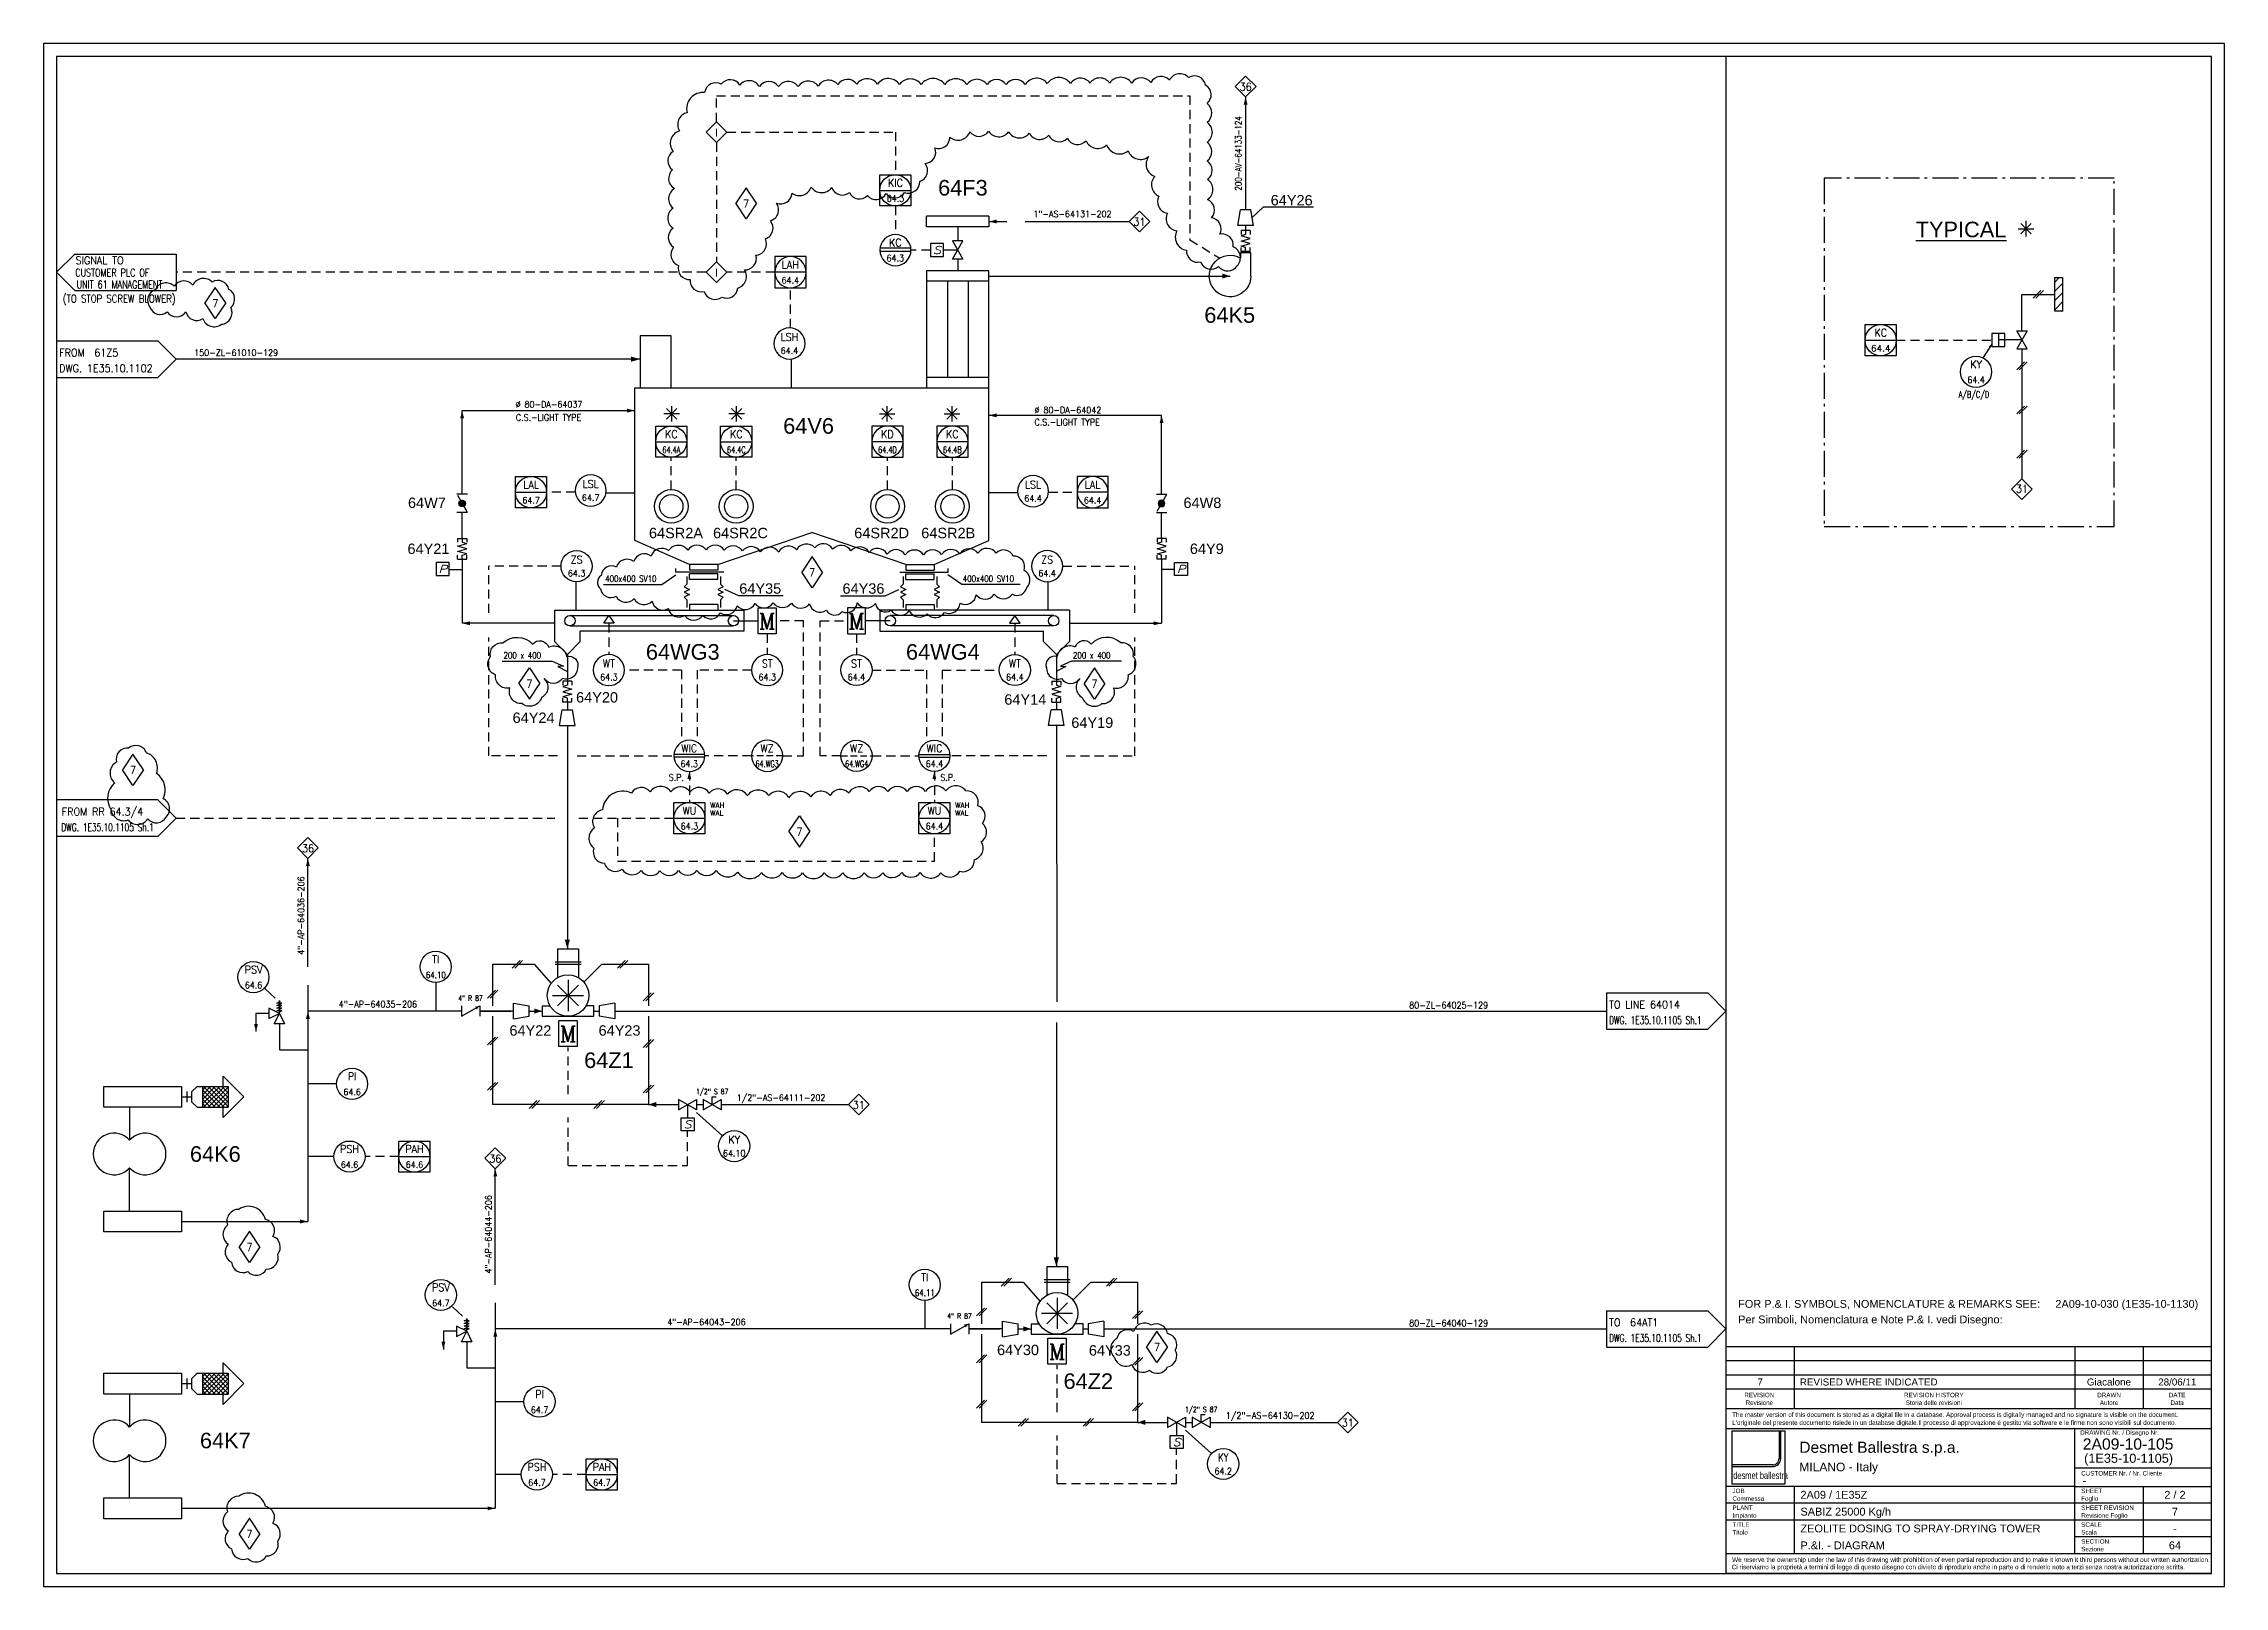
# Model space of a CAD drawing. Extents: x 0 to 84, y 0 to 59.4.
import ezdxf
from ezdxf.enums import TextEntityAlignment as Align

# ---------------------------------------------------------------- set-up
doc = ezdxf.new("R2010")
doc.units = 0
doc.header["$LTSCALE"] = 0.5
doc.header["$MEASUREMENT"] = 0
for name, pattern in [('DASHED', [0.75, 0.5, -0.25]), ('LP', [2.8, 2, -0.4, 0, -0.4]), ('TRATT2', [1.1, 0.7, -0.4])]:
    doc.linetypes.add(name, pattern=pattern)
doc.layers.get('0').update_dxf_attribs({"linetype": 'CONTINUOUS'})
for name, color, linetype in [('GREEN', 92, 'CONTINUOUS'), ('NUVOLA', 6, 'CONTINUOUS'), ('RED', 1, 'CONTINUOUS'), ('S', 7, 'CONTINUOUS'), ('TRATT2', 5, 'TRATT2'), ('Y', 92, 'CONTINUOUS')]:
    doc.layers.add(name, color=color, linetype=linetype)
doc.styles.add('a17', font='arial.ttf', dxfattribs={"height": 0.162})
doc.styles.add('A22', font='arial.ttf', dxfattribs={"height": 0.22})
doc.styles.add('A25', font='arial.ttf', dxfattribs={"height": 0.25})
doc.styles.add('A3', font='arial.ttf', dxfattribs={"height": 0.3})
doc.styles.add('A4', font='arial.ttf', dxfattribs={"height": 0.4})
doc.styles.add('A6', font='arial.ttf', dxfattribs={"height": 0.6})
doc.styles.add('C6', font='COMPLEX', dxfattribs={"height": 0.6})
doc.styles.add('fab', font='arial.ttf', dxfattribs={"width": 0.67})
doc.styles.add('S', font='ITALIC', dxfattribs={"height": 6})
doc.styles.add('S2', font='SIMPLEX', dxfattribs={"height": 0.2})
doc.styles.add('S25', font='SIMPLEX', dxfattribs={"width": 0.9, "height": 0.25})
doc.styles.add('S25S', font='simplex.shx', dxfattribs={"width": 0.8, "height": 0.25})
doc.styles.add('S2S', font='SIMPLEX', dxfattribs={"width": 0.7, "height": 0.2})
doc.styles.add('S3', font='SIMPLEX', dxfattribs={"width": 0.9, "height": 0.3})
doc.styles.add('S35S', font='SIMPLEX', dxfattribs={"width": 0.5, "height": 0.35})
doc.styles.add('S3S', font='SIMPLEX', dxfattribs={"width": 0.7, "height": 0.3})

msp = doc.modelspace()

# ---------------------------------------------------------------- texts
at = {"lineweight": 30, "style": 'A3'}
for s, p in [('FOR P.& I. SYMBOLS, NOMENCLATURE & REMARKS SEE:     2A09-10-030 (1E35-10-1130)', (65.271, 10.726)), ('Per Simboli, Nomenclatura e Note P.& I. vedi Disegno:', (65.271, 10.126)), ('2A09 / 1E35Z', (67.671, 3.375)), ('SABIZ 25000 Kg/h', (67.671, 2.726)), ('ZEOLITE DOSING TO SPRAY-DRYING TOWER', (67.671, 2.078)), ('P.&I. - DIAGRAM', (67.671, 1.429))]:
    msp.add_text(s, height=0.30158, dxfattribs=at).set_placement(p)
for s, height, style, p in [('7', 0.27, 'A25', (66.116, 7.734)), ('Giacalone', 0.2702, 'A25', (79.553, 7.734)), ('28/06/11', 0.2702, 'A25', (82.186, 7.734)), ('REVISION', 0.1729, 'a17', (66.087, 7.282)), ('Revisione', 0.1729, 'a17', (66.087, 6.986)), ('REVISION HISTORY', 0.17295, 'a17', (72.808, 7.282)), ('Storia delle revisioni', 0.17295, 'a17', (72.808, 6.986)), ('DRAWN', 0.1729, 'a17', (79.558, 7.282)), ('Autore', 0.1729, 'a17', (79.558, 6.986)), ('DATE', 0.1729, 'a17', (82.18, 7.282)), ('Data', 0.1729, 'a17', (82.18, 6.986))]:
    msp.add_text(s, height=height, dxfattribs=dict(style=style)).set_placement(p, align=Align.CENTER)
for s, height, style, p in [('REVISED WHERE INDICATED', 0.27023, 'A25', (67.647, 7.734)), ('The master version of this document is stored as a digital file in a database. Approval process is digitally managed and no signature is visible on the document. ', 0.17511, 'a17', (65.04, 6.525)), ("L'originale del presente documento risiede in un database digitale.Il processo di approvazione è gestito via software e le firme non sono visibili sul documento.", 0.17511, 'a17', (65.04, 6.218)), ('DRAWING Nr. / Disegno Nr.', 0.17295, 'a17', (78.447, 5.836)), ('Desmet Ballestra s.p.a.', 0.42805, 'A22', (67.628, 5.142)), ('2A09-10-105', 0.43237, 'A4', (78.546, 5.264)), ('(1E35-10-1105)', 0.35, 'A22', (78.598, 4.758)), ('MILANO - Italy', 0.33076, 'a17', (67.628, 4.432)), ('CUSTOMER Nr. / Nr. Cliente', 0.17295, 'a17', (78.486, 4.268)), ('JOB', 0.1729, 'a17', (65.052, 3.59)), ('Commessa', 0.1729, 'a17', (65.052, 3.294)), ('SHEET', 0.1729, 'a17', (78.486, 3.59)), ('Foglio', 0.1729, 'a17', (78.486, 3.294)), ('PLANT', 0.1729, 'a17', (65.052, 2.942)), ('Impianto', 0.1729, 'a17', (65.052, 2.646)), ('SHEET REVISION', 0.17295, 'a17', (78.486, 2.942)), ('Revisione Foglio', 0.17295, 'a17', (78.486, 2.646)), ('TITLE', 0.1729, 'a17', (65.052, 2.293)), ('Titolo', 0.1729, 'a17', (65.052, 1.997)), ('SCALE', 0.1729, 'a17', (78.486, 2.293)), ('Scala', 0.1729, 'a17', (78.486, 1.997)), ('SECTION', 0.1729, 'a17', (78.486, 1.644)), ('Ci riserviamo la proprietà a termini di legge di questo disegno con divieto di riprodurlo anche in parte o di renderlo noto a terzi senza nostra autorizzazione scritta.', 0.17511, 'a17', (65.022, 0.659)), ('We reserve the ownership under the law of this drawing with prohibition of even partial reproduction and to make it known it third persons without our written authorization.', 0.17511, 'a17', (65.04, 0.942)), ('Sezione', 0.1729, 'a17', (78.486, 1.348))]:
    msp.add_text(s, height=height, dxfattribs=dict(style=style)).set_placement(p)
at = {"color": 0, "style": 'fab', "width": 0.7}
msp.add_text('desmet ballestra', height=0.26921, dxfattribs=at).set_placement((65.083, 4.138))
at = {"lineweight": 30, "style": 'A3'}
for s, height, p in [('-', 0.302, (78.609, 3.92)), ('2 / 2', 0.3016, (82.096, 3.375)), ('7', 0.302, (82.096, 2.726)), ('64', 0.3016, (82.096, 1.429)), ('-', 0.302, (82.096, 2.078))]:
    msp.add_text(s, height=height, dxfattribs=at).set_placement(p, align=Align.CENTER)
at = {"layer": 'Y', "style": 'A6'}
for s, p in [('64F3', (35.41, 53.551)), ('%%UTYPICAL', (73.856, 51.944)), ('64K5', (45.687, 48.651)), ('64K6', (6.614, 16.348)), ('64K7', (6.999, 5.316))]:
    msp.add_text(s, height=0.6, dxfattribs=at).set_placement(p, align=Align.CENTER)
at = {"layer": 'Y'}
for s, height, style, p in [('64Y26', 0.4, 'A4', (48.881, 53.171)), ('64V6', 0.6, 'A6', (30.444, 44.381)), ('64W7', 0.4, 'A4', (15.495, 41.522)), ('64W8', 0.4, 'A4', (45.365, 41.522)), ('64SR2A', 0.4, 'A4', (25.398, 40.357)), ('64SR2C', 0.4, 'A4', (27.898, 40.357)), ('64SR2D', 0.4, 'A4', (33.336, 40.357)), ('64SR2B', 0.4, 'A4', (35.886, 40.357)), ('64Y21', 0.4, 'A4', (15.632, 39.751)), ('64Y9', 0.4, 'A4', (45.457, 39.751)), ('64Y35', 0.4, 'A4', (28.411, 38.22)), ('64Y36', 0.4, 'A4', (32.388, 38.22)), ('64WG3', 0.6, 'A6', (26.04, 35.68)), ('64WG4', 0.6, 'A6', (36.058, 35.68)), ('64Y24', 0.4, 'A4', (19.68, 33.245)), ('64Y20', 0.4, 'A4', (22.125, 34.031)), ('64Y14', 0.4, 'A4', (38.621, 33.947)), ('64Y19', 0.4, 'A4', (41.201, 33.055)), ('64Y22', 0.4, 'A4', (19.558, 21.204)), ('64Y23', 0.4, 'A4', (22.992, 21.204)), ('64Y30', 0.4, 'A4', (38.34, 8.904)), ('64Y33', 0.4, 'A4', (41.877, 8.886))]:
    msp.add_text(s, height=height, dxfattribs=dict(at, style=style)).set_placement(p, align=Align.RIGHT)
at = {"layer": 'Y', "style": 'A6'}
for s, p in [('64Z1', (20.82, 19.959)), ('64Z2', (39.286, 7.601))]:
    msp.add_text(s, height=0.6, dxfattribs=at).set_placement(p)

# ---------------------------------------------------------------- blocks, each defined once
blk = doc.blocks.new('FRECC1', base_point=(50.2, 51.5))
blk.add_solid([(50.2, 51.5), (50.5, 51.575), (50.5, 51.425)])
blk = doc.blocks.new('PSV')
for p, q in [((0.4, 1.1), (0.9, 1.1)), ((0.9, 1.1), (0.9, 0.4)), ((0, 0.7), (0, 0))]:
    blk.add_line(p, q)
at = {"layer": 'S'}
for p, q in [((0, 1.1), (-0.2, 0.7)), ((0.1, 1.4), (-0.1, 1.5)), ((-0.1, 1.5), (0.1, 1.5)), ((0.1, 1.3), (-0.1, 1.4)), ((-0.1, 1.4), (0.1, 1.4)), ((0.1, 1.2), (-0.1, 1.3)), ((-0.1, 1.3), (0.1, 1.3)), ((-0.1, 1.2), (-0.005, 1.153)), ((-0.1, 1.2), (0.1, 1.2)), ((0.1, 1.5), (-0.048, 1.574)), ((0, 1.1), (0, 1.6)), ((0, 1.1), (0.4, 1.3)), ((0.4, 0.9), (0, 1.1)), ((0.2, 0.7), (0, 1.1)), ((0.4, 1.3), (0.4, 0.9)), ((-0.2, 0.7), (0.2, 0.7))]:
    blk.add_line(p, q, dxfattribs=at)
at = {"rotation": 90}
blk.add_blockref('FRECC1', (0.9, 0.4), dxfattribs=at)
blk = doc.blocks.new('STRUM0')
blk.add_circle((0, 0), 0.6)
at = {"style": 'S3', "width": 0.9}
blk.add_attdef('2', text='', height=0.3, dxfattribs=at).set_placement((0.005, 0.139), align=Align.CENTER)
at = {"layer": 'S', "style": 'S25', "width": 0.9}
blk.add_attdef('1', text='', height=0.25, dxfattribs=at).set_placement((0.005, -0.436), align=Align.CENTER)
blk = doc.blocks.new('STRUMC')
blk.add_line((-0.6, 0), (0.6, 0))
blk.add_lwpolyline([(-0.6, 0.6), (0.6, 0.6), (0.6, -0.6), (-0.6, -0.6), (-0.6, 0.6)])
blk.add_circle((0, 0), 0.6)
at = {"style": 'S3', "width": 0.9}
blk.add_attdef('2', text='', height=0.3, dxfattribs=at).set_placement((0.005, 0.139), align=Align.CENTER)
at = {"style": 'S2'}
for tag, p in [('3', (0.8, 0.4)), ('4', (0.8, 0.1))]:
    blk.add_attdef(tag, p, '', height=0.2, dxfattribs=at)
at = {"layer": 'S', "style": 'S25', "width": 0.9}
blk.add_attdef('1', text='', height=0.25, dxfattribs=at).set_placement((0.005, -0.436), align=Align.CENTER)
blk = doc.blocks.new('LINEA')
at = {"layer": 'S', "style": 'S25', "width": 0.9}
blk.add_attdef('LINE', (0, 0.14), '', height=0.25, dxfattribs=at)
blk = doc.blocks.new('*X16')
for p, q in [((12.778, 29.501), (12.903, 29.626)), ((12.782, 29.47), (12.934, 29.622)), ((12.786, 29.544), (12.86, 29.618)), ((12.792, 29.444), (12.96, 29.612)), ((12.806, 29.423), (12.981, 29.598)), ((12.823, 29.405), (12.999, 29.581)), ((12.844, 29.391), (13.013, 29.56)), ((12.87, 29.38), (13.023, 29.534)), ((12.9, 29.376), (13.028, 29.504)), ((12.942, 29.382), (13.022, 29.462))]:
    blk.add_line(p, q)
blk = doc.blocks.new('B')
at = {"layer": 'S'}
for p, q in [((0, 0.2), (0, -0.2)), ((0.041, -0.178), (0.665, 0.18)), ((0.7, 0.2), (0.7, -0.2))]:
    blk.add_line(p, q, dxfattribs=at)
blk.add_circle((0.353, 0.001), 0.125, dxfattribs=at)
blk.add_blockref('*X16', (-12.55, -29.5), dxfattribs=at)
at = {"layer": 'S', "style": 'S2S', "width": 0.7}
for p in [(0.35, 0.3), (0.35, -0.5)]:
    blk.add_attdef('B', text='', height=0.2, dxfattribs=at).set_placement(p, align=Align.CENTER)
blk = doc.blocks.new('FLESS', base_point=(69, 41))
at = {"layer": 'S'}
for p, q in [((69, 40.825), (69, 41.175)), ((69, 41.175), (69.15, 41.175)), ((69.15, 41), (69.2, 41.175)), ((69.2, 41.175), (69.3, 40.825)), ((69.3, 40.825), (69.4, 41.175)), ((69.4, 41.175), (69.5, 40.825)), ((69.5, 40.825), (69.6, 41.175)), ((69.65, 41), (69.6, 41.175)), ((69.8, 41.175), (69.65, 41.175)), ((69.8, 40.825), (69.8, 41.175)), ((69, 41), (69.15, 41)), ((69, 40.825), (69.15, 40.825)), ((69.8, 41), (69.65, 41)), ((69.8, 40.825), (69.65, 40.825))]:
    blk.add_line(p, q, dxfattribs=at)
blk = doc.blocks.new('PRESA', base_point=(1.75, 0.1))
for p, q in [((1.5, 0.1), (1.5, 0.6)), ((1.5, 0.6), (2, 0.6)), ((2, 0.1), (1.5, 0.1)), ((2, 0.6), (2, 0.1))]:
    blk.add_line(p, q)
at = {"style": 'S', "width": 1.2}
blk.add_attdef('1', text='', height=0.3, dxfattribs=at).set_placement((1.75, 0.2), align=Align.CENTER)
blk = doc.blocks.new('R', base_point=(69, 41))
at = {"layer": 'S'}
for p, q in [((69, 41.2), (69, 40.8)), ((69, 40.8), (69.7, 41.2)), ((69.7, 41.2), (69.7, 40.8))]:
    blk.add_line(p, q, dxfattribs=at)
blk.add_solid([(69.7, 41.2), (69.519, 41.167), (69.581, 41.059)], dxfattribs=at)
at = {"layer": 'S', "style": 'S2', "width": 0.7}
for p in [(69.342, 41.396), (69.342, 40.502)]:
    blk.add_attdef('R', text='', height=0.2, dxfattribs=at).set_placement(p, align=Align.CENTER)
blk = doc.blocks.new('STRUM', base_point=(33, 38))
blk.add_circle((33, 38), 0.6)
at = {"width": 0.9}
for tag, height, style, p in [('2', 0.3, 'S3', (33, 38.1)), ('1', 0.25, 'S25', (33, 37.6))]:
    blk.add_attdef(tag, text='', height=height, dxfattribs=dict(at, style=style)).set_placement(p, align=Align.CENTER)
blk = doc.blocks.new('RIDSP', base_point=(70, 41))
at = {"layer": 'S'}
for p, q in [((70.6, 41.3), (70, 41.2)), ((70, 41.2), (70, 40.8)), ((70.6, 41.3), (70.6, 40.7)), ((70.6, 40.7), (70, 40.8))]:
    blk.add_line(p, q, dxfattribs=at)
blk = doc.blocks.new('COMPNEU', base_point=(32.45, 18.2))
for p, q in [((32.6, 18.35), (32.3, 18.05)), ((32.7, 18.35), (32.4, 18.05))]:
    blk.add_line(p, q)
blk = doc.blocks.new('FRECCIA', base_point=(40, 19))
blk.add_solid([(40, 19), (40.3, 19.1), (40.3, 18.9)])
blk = doc.blocks.new('MOTOR', base_point=(11.35, 51))
for p, q in [((11, 52), (11.7, 52)), ((11, 51), (11, 52)), ((11.7, 52), (11.7, 51)), ((11.7, 51), (11, 51))]:
    blk.add_line(p, q)
at = {"style": 'C6'}
blk.add_text('M', height=0.6, dxfattribs=at).set_placement((11.351, 51.18), align=Align.CENTER)
blk = doc.blocks.new('S')
at = {"layer": 'S'}
for p, q in [((0, 0.2), (0, -0.2)), ((0.7, -0.2), (0, 0.2)), ((0, -0.2), (0.7, 0.2)), ((0.35, 0.3), (0.5, 0.3)), ((0.35, 0), (0.35, 0.3)), ((0.7, 0.2), (0.7, -0.2))]:
    blk.add_line(p, q, dxfattribs=at)
at = {"layer": 'S', "style": 'S2', "width": 0.7}
for p in [(0.35, 0.4), (0.35, -0.5)]:
    blk.add_attdef('S', text='', height=0.2, dxfattribs=at).set_placement(p, align=Align.CENTER)
blk = doc.blocks.new('K', base_point=(1.6, 2.4))
for p, q in [((1.6, 2.6), (1.6, 2.2)), ((1.6, 2.2), (2.3, 2.6)), ((2.3, 2.2), (1.6, 2.6)), ((2.3, 2.6), (2.3, 2.2))]:
    blk.add_line(p, q)
blk = doc.blocks.new('NOMEN', base_point=(35, 22))
for p, q in [((35, 22.8), (34.6, 22.4)), ((35.4, 22.4), (35, 22.8)), ((34.6, 22.4), (35, 22)), ((35, 22), (35.4, 22.4))]:
    blk.add_line(p, q)
at = {"style": 'S3', "width": 0.9}
blk.add_attdef('1', text='', height=0.3, dxfattribs=at).set_placement((35, 22.236), align=Align.CENTER)
blk = doc.blocks.new('LOSAND')
for p, q in [((-4.6, 0.7), (-0.7, 0.7)), ((-4.6, 0.7), (-4.6, -0.7)), ((-0.7, 0.7), (0, 0)), ((0, 0), (-0.7, -0.7)), ((-4.6, -0.7), (-0.7, -0.7))]:
    blk.add_line(p, q)
at = {"layer": 'S'}
for tag, p, height, style, width in [('3', (-4.5, 0.1), 0.35, 'S35S', 0.5), ('1', (-4.5, 0.1), 0.3, 'S3', 0.9), ('4', (-4.5, -0.5), 0.35, 'S35S', 0.5), ('2', (-4.5, -0.5), 0.3, 'S3', 0.9)]:
    blk.add_attdef(tag, p, '', height=height, dxfattribs=dict(at, style=style, width=width))
blk = doc.blocks.new('FRECC2')
at = {"layer": 'RED'}
blk.add_solid([(0, 0), (0.35, 0.1), (0.35, -0.1)], dxfattribs=at)
blk = doc.blocks.new('COMPUTER')
blk.add_line((-0.6, 0), (0.6, 0))
blk.add_lwpolyline([(-0.6, 0.6), (0.6, 0.6), (0.6, -0.6), (-0.6, -0.6), (-0.6, 0.6)])
blk.add_circle((0, 0), 0.6)
at = {"width": 0.9}
for tag, height, style, p in [('SIGLA', 0.3, 'S3', (0.005, 0.139)), ('NUMERO', 0.25, 'S25', (0.005, -0.436))]:
    blk.add_attdef(tag, text='', height=height, dxfattribs=dict(at, style=style)).set_placement(p, align=Align.CENTER)
at = {"style": 'S2'}
for tag, p in [('3', (0.8, 0.4)), ('4', (0.8, 0.1))]:
    blk.add_attdef(tag, p, '', height=0.2, dxfattribs=at)
blk = doc.blocks.new('LOSANS')
for p, q in [((0.7, 0.7), (0, 0)), ((0, 0), (0.7, -0.7)), ((0.7, 0.7), (4.6, 0.7)), ((4.6, 0.7), (4.6, -0.7)), ((0.7, -0.7), (4.6, -0.7))]:
    blk.add_line(p, q)
at = {"layer": 'S'}
for tag, p, height, style, width in [('3', (0.8, 0.1), 0.35, 'S35S', 0.5), ('1', (0.8, 0.1), 0.3, 'S3', 0.9), ('4', (0.8, -0.5), 0.35, 'S35S', 0.5), ('2', (0.8, -0.5), 0.3, 'S3', 0.9)]:
    blk.add_attdef(tag, p, '', height=height, dxfattribs=dict(at, style=style, width=width))
blk = doc.blocks.new('LOCALE')
blk.add_circle((0, 0), 0.6)
at = {"width": 0.9}
for tag, height, style, p in [('SIGLA', 0.3, 'S3', (0.005, 0.139)), ('NUMERO', 0.25, 'S25', (0.005, -0.436))]:
    blk.add_attdef(tag, text='', height=height, dxfattribs=dict(at, style=style)).set_placement(p, align=Align.CENTER)
blk = doc.blocks.new('RETRO-Q')
at = {"linetype": 'DASHED'}
blk.add_line((-0.6, 0), (0.6, 0), dxfattribs=at)
blk.add_circle((0, 0), 0.6)
at = {"width": 0.9}
for tag, height, style, p in [('SIGLA', 0.3, 'S3', (0.005, 0.139)), ('NUMERO', 0.25, 'S25', (0.005, -0.436))]:
    blk.add_attdef(tag, text='', height=height, dxfattribs=dict(at, style=style)).set_placement(p, align=Align.CENTER)
blk = doc.blocks.new('STRUM2')
for p, q in [((-0.566, 0.076), (0.578, 0.076)), ((-0.566, -0.056), (0.578, -0.056))]:
    blk.add_line(p, q)
blk.add_circle((0, 0), 0.6)
at = {"style": 'S3', "width": 0.9}
blk.add_attdef('2', text='', height=0.3, dxfattribs=at).set_placement((0.005, 0.139), align=Align.CENTER)
at = {"layer": 'S', "style": 'S25', "width": 0.9}
blk.add_attdef('1', text='', height=0.25, dxfattribs=at).set_placement((0.005, -0.436), align=Align.CENTER)
blk = doc.blocks.new('VENTIL', base_point=(16.15, 0.025))
for p, q in [((15.95, 0.025), (16.35, 0.025)), ((15.95, -0.875), (15.95, 0.025)), ((16.35, 0.025), (16.35, -0.175))]:
    blk.add_line(p, q)
blk.add_arc((16.75, -0.875), 0.8, 180, 119.74488)
blk.add_blockref('FRECCIA', (16.75, -0.875))
blk = doc.blocks.new('ASTER')
at = {"layer": 'RED'}
for p, q in [((-0.3, 0), (0.3, 0)), ((-0.2, 0.2), (0.2, -0.2)), ((0.2, 0.2), (-0.2, -0.2)), ((0, -0.3), (0, 0.3))]:
    blk.add_line(p, q, dxfattribs=at)
blk = doc.blocks.new('PNEUM')
for p, q in [((-0.198, -0.148), (0.102, 0.152)), ((-0.098, -0.148), (0.202, 0.152))]:
    blk.add_line(p, q)
blk = doc.blocks.new('REV')
at = {"layer": 'GREEN'}
for p, q in [((0, 0.6), (-0.4, 0)), ((0, -0.6), (-0.4, 0)), ((0.4, 0), (0, 0.6)), ((0.4, 0), (0, -0.6))]:
    blk.add_line(p, q, dxfattribs=at)
at = {"layer": 'Y', "color": 7, "style": 'S3', "width": 0.9}
blk.add_attdef('REV', text='', height=0.3, dxfattribs=at).set_placement((0, -0.162), align=Align.CENTER)

# ---------------------------------------------------------------- hatches: boundary and pattern name
h = msp.add_hatch()
h.set_pattern_fill('ANSI31', color=256, scale=2, style=0)
h.set_pattern_definition([(225, (96.55365, 83.09602), (0.1767767, -0.1767767), [])])
h.paths.add_polyline_path([(77.763, 49.096), (77.463, 49.096), (77.463, 50.396), (77.763, 50.396)])

# ---------------------------------------------------------------- linework, layer by layer
for p, q in [((84, 59.4), (0, 59.4)), ((0, 59.4), (0, 0)), ((84, 0), (84, 59.4)), ((46.301, 57.351), (46.301, 53)), ((35.21, 52.351), (35.21, 51.801)), ((36.41, 52.551), (37.107, 52.551)), ((37.807, 52.551), (41.81, 52.551)), ((46.301, 52.4), (46.301, 52.199)), ((35.21, 51.451), (34.66, 51.451)), ((35.01, 51.801), (35.41, 51.101)), ((35.41, 51.801), (35.01, 51.801)), ((35.01, 51.101), (35.41, 51.801)), ((46.301, 51.399), (46.301, 51.351)), ((35.41, 51.101), (35.01, 51.101)), ((35.21, 51.101), (35.21, 50.651)), ((36.41, 50.451), (45.701, 50.451)), ((36.41, 50.251), (34.01, 50.251)), ((34.81, 50.251), (34.81, 46.551)), ((35.61, 50.251), (35.61, 46.551)), ((75.296, 48.243), (75.296, 47.745)), ((76.202, 47.994), (75.296, 47.994)), ((28.794, 47.251), (28.794, 46.151)), ((76.202, 47.644), (76.202, 42.646)), ((36.41, 46.551), (34.01, 46.551)), ((16.121, 42.05), (16.121, 45.269)), ((16.121, 45.269), (22.773, 45.269)), ((43.062, 45.087), (36.41, 45.087)), ((43.062, 42.05), (43.062, 45.087)), ((21.673, 42.101), (22.773, 42.101)), ((37.51, 42.101), (36.41, 42.101)), ((16.121, 40.351), (16.121, 41.35)), ((43.062, 40.351), (43.062, 41.35)), ((16.121, 39.551), (16.121, 37.081)), ((43.062, 39.551), (43.062, 37.081)), ((15.621, 39.151), (16.121, 39.151)), ((20.502, 38.681), (20.502, 37.581)), ((23.818, 38.573), (24.351, 38.941)), ((35.365, 38.573), (34.832, 38.941)), ((38.682, 38.681), (38.682, 37.581)), ((43.562, 39.151), (43.062, 39.151)), ((21.564, 38.573), (23.818, 38.573)), ((26.773, 38.134), (26.241, 38.377)), ((28.489, 38.134), (26.773, 38.134)), ((30.694, 38.134), (32.41, 38.134)), ((32.41, 38.134), (32.943, 38.377)), ((37.62, 38.573), (35.365, 38.573)), ((19.673, 37.081), (16.121, 37.081)), ((21.573, 37.081), (21.773, 37.381)), ((21.973, 37.081), (21.573, 37.081)), ((21.773, 37.381), (21.973, 37.081)), ((26.573, 37.181), (27.523, 37.181)), ((32.61, 37.181), (31.66, 37.181)), ((37.41, 37.381), (37.21, 37.081)), ((37.21, 37.081), (37.61, 37.081)), ((37.61, 37.081), (37.41, 37.381)), ((39.51, 37.081), (43.062, 37.081)), ((25.473, 32.031), (24.273, 32.031)), ((25.473, 31.931), (24.273, 31.931)), ((33.71, 32.031), (34.91, 32.031)), ((33.71, 31.931), (34.91, 31.931)), ((10.18, 23.851), (10.18, 28.031)), ((17.3, 22.351), (17.3, 23.951)), ((17.3, 23.951), (18.9, 23.951)), ((18.9, 23.951), (19.545, 23.208)), ((20.8, 23.251), (21.5, 23.951)), ((21.5, 23.951), (23.3, 23.951)), ((23.3, 23.951), (23.3, 22.351)), ((8.537, 23.004), (8.915, 22.647)), ((10.18, 23.151), (10.18, 14.048)), ((15.102, 23.251), (15.102, 22.151)), ((19.6, 22.751), (20.8, 22.751)), ((20.6, 23.151), (19.8, 22.351)), ((19.8, 23.151), (20.6, 22.351)), ((20.2, 23.351), (20.2, 22.151)), ((16.1, 22.151), (10.18, 22.151)), ((16.8, 22.151), (18, 22.151)), ((18.1, 22.151), (16.8, 22.151)), ((17.3, 18.551), (17.3, 21.951)), ((18.7, 22.151), (19.2, 22.151)), ((23.3, 21.951), (23.3, 18.551)), ((9.08, 20.959), (9.08, 20.659)), ((9.08, 20.659), (10.18, 20.659)), ((11.28, 19.348), (10.18, 19.348)), ((6.114, 18.574), (6.787, 19.248)), ((6.114, 18.751), (6.61, 19.248)), ((6.114, 18.928), (6.433, 19.248)), ((6.114, 19.105), (6.257, 19.248)), ((6.782, 18.448), (6.114, 19.116)), ((6.605, 18.448), (6.114, 18.94)), ((6.429, 18.448), (6.114, 18.763)), ((6.252, 18.448), (6.114, 18.586)), ((6.959, 18.448), (6.159, 19.248)), ((6.164, 18.448), (6.964, 19.248)), ((7.114, 18.47), (6.336, 19.248)), ((6.341, 18.448), (7.114, 19.221)), ((7.114, 18.647), (6.513, 19.248)), ((6.517, 18.448), (7.114, 19.044)), ((7.114, 18.824), (6.689, 19.248)), ((6.694, 18.448), (7.114, 18.867)), ((7.114, 19), (6.866, 19.248)), ((6.871, 18.448), (7.114, 18.69)), ((7.114, 19.177), (7.043, 19.248)), ((7.048, 18.448), (7.114, 18.514)), ((23.3, 18.551), (17.3, 18.551)), ((23.3, 18.551), (24.45, 18.551)), ((24.8, 18.551), (24.8, 18.042)), ((25.15, 18.551), (25.4, 18.551)), ((26.1, 18.551), (31, 18.551)), ((3.314, 18.448), (3.314, 17.177)), ((25.15, 18.251), (26.149, 17.353)), ((3.314, 14.448), (3.314, 16.119)), ((11.18, 16.548), (10.18, 16.548)), ((17.398, 11.613), (17.398, 16.082)), ((5.314, 14.048), (10.18, 14.048)), ((33.939, 11.013), (33.939, 9.913)), ((36.137, 10.113), (36.137, 11.713)), ((36.137, 11.713), (37.737, 11.713)), ((37.737, 11.713), (38.382, 10.97)), ((39.037, 11.113), (39.037, 9.913)), ((39.637, 11.013), (40.337, 11.713)), ((40.337, 11.713), (42.137, 11.713)), ((42.137, 11.713), (42.137, 10.113)), ((15.755, 10.765), (16.133, 10.408)), ((17.398, 10.913), (17.398, 3.005)), ((38.437, 10.513), (39.637, 10.513)), ((38.637, 10.913), (39.437, 10.113)), ((39.437, 10.913), (38.637, 10.113)), ((34.937, 9.913), (17.398, 9.913)), ((36.937, 9.913), (35.637, 9.913)), ((35.637, 9.913), (36.837, 9.913)), ((36.137, 6.313), (36.137, 9.713)), ((37.537, 9.913), (38.037, 9.913)), ((42.137, 9.713), (42.137, 6.313)), ((16.298, 8.72), (16.298, 8.42)), ((16.298, 8.42), (17.398, 8.42)), ((67.433, 9.221), (67.433, 6.839)), ((78.234, 9.221), (78.234, 6.839)), ((80.867, 9.221), (80.867, 6.839)), ((6.114, 7.532), (6.787, 8.205)), ((6.114, 8.062), (6.257, 8.205)), ((6.114, 7.885), (6.433, 8.205)), ((6.114, 7.708), (6.61, 8.205)), ((6.782, 7.405), (6.114, 8.074)), ((6.605, 7.405), (6.114, 7.897)), ((6.429, 7.405), (6.114, 7.72)), ((6.959, 7.405), (6.159, 8.205)), ((6.164, 7.405), (6.964, 8.205)), ((7.114, 7.427), (6.336, 8.205)), ((6.341, 7.405), (7.114, 8.178)), ((7.114, 7.604), (6.513, 8.205)), ((6.517, 7.405), (7.114, 8.001)), ((7.114, 7.781), (6.689, 8.205)), ((6.694, 7.405), (7.114, 7.825)), ((7.114, 7.958), (6.866, 8.205)), ((6.871, 7.405), (7.114, 7.648)), ((7.114, 8.134), (7.043, 8.205)), ((3.314, 7.405), (3.314, 6.134)), ((6.252, 7.405), (6.114, 7.543)), ((7.048, 7.405), (7.114, 7.471)), ((18.498, 7.109), (17.398, 7.109)), ((42.137, 6.313), (36.137, 6.313)), ((42.137, 6.313), (43.287, 6.313)), ((43.637, 6.313), (43.637, 5.804)), ((43.987, 6.313), (44.237, 6.313)), ((43.987, 6.013), (44.986, 5.115)), ((44.937, 6.313), (49.837, 6.313)), ((3.314, 3.405), (3.314, 5.076)), ((18.398, 4.309), (17.398, 4.309)), ((67.433, 3.851), (67.433, 1.257)), ((80.867, 3.851), (80.867, 1.257)), ((5.314, 3.005), (17.398, 3.005)), ((0, 0), (84, 0))]:
    msp.add_line(p, q)
at = {"color": 0}
for p, q in [((83.5, 9.221), (64.8, 9.221)), ((83.5, 8.679), (64.8, 8.679)), ((83.5, 8.137), (64.8, 8.137)), ((65.032, 5.993), (67.074, 5.993)), ((65.032, 5.993), (65.032, 3.951)), ((66.848, 5.993), (66.848, 4.924)), ((66.914, 4.924), (66.914, 5.993)), ((67.074, 5.993), (67.074, 3.951)), ((66.602, 4.679), (65.032, 4.679)), ((65.032, 4.613), (66.602, 4.613)), ((65.032, 3.951), (67.074, 3.951)), ((83.5, 3.202), (64.8, 3.202)), ((83.5, 2.554), (64.8, 2.554)), ((83.5, 1.905), (78.234, 1.905))]:
    msp.add_line(p, q, dxfattribs=at)
for points in [[(48.918, 53.099), (46.981, 53.099), (46.551, 52.7), (46.608, 52.753)], [(76.202, 48.344), (76.202, 49.746), (77.463, 49.746)], [(74.724, 47.316), (75.047, 47.82), (74.939, 47.718)], [(17.665, 35.62), (19.584, 35.62), (20.019, 35.428), (19.805, 35.414), (20.182, 35.229)], [(41.518, 35.62), (39.599, 35.62), (39.164, 35.428), (39.378, 35.414), (39.002, 35.229)]]:
    msp.add_lwpolyline(points)
for radius in [0.312, 0.246]:
    msp.add_arc((66.602, 4.924), radius, 269.99996, 0.00004, dxfattribs=at)
at = {"layer": 'GREEN'}
for p, q in [((36.41, 52.751), (34.01, 52.751)), ((34.01, 52.351), (34.01, 52.751)), ((36.41, 52.351), (34.01, 52.351)), ((36.41, 52.751), (36.41, 52.351)), ((34.01, 50.651), (34.01, 46.151)), ((36.41, 50.651), (34.01, 50.651)), ((36.41, 46.151), (36.41, 50.651)), ((22.773, 40.263), (22.773, 46.151)), ((22.773, 46.151), (36.41, 46.151)), ((36.41, 40.263), (36.41, 46.151)), ((25.976, 39.348), (29.592, 40.578)), ((33.208, 39.348), (29.592, 40.578)), ((24.877, 39.348), (22.773, 40.263)), ((34.306, 39.348), (36.41, 40.263)), ((24.346, 39.056), (24.346, 39.192)), ((26.207, 39.056), (24.346, 39.056)), ((24.777, 38.885), (24.777, 38.585)), ((24.877, 39.348), (24.877, 39.123)), ((25.976, 39.348), (24.877, 39.348)), ((25.976, 39.123), (24.877, 39.123)), ((24.877, 38.765), (24.877, 38.99)), ((25.976, 38.99), (24.877, 38.99)), ((25.976, 38.765), (24.877, 38.765)), ((25.976, 39.348), (25.976, 39.123)), ((25.976, 38.765), (25.976, 38.99)), ((26.076, 38.885), (26.076, 38.585)), ((32.977, 39.056), (34.837, 39.056)), ((33.108, 38.885), (33.108, 38.585)), ((33.208, 39.348), (33.208, 39.123)), ((33.208, 39.348), (34.306, 39.348)), ((33.208, 39.123), (34.306, 39.123)), ((33.208, 38.765), (33.208, 38.99)), ((33.208, 38.99), (34.306, 38.99)), ((33.208, 38.765), (34.306, 38.765)), ((34.306, 39.348), (34.306, 39.123)), ((34.306, 38.765), (34.306, 38.99)), ((34.406, 38.885), (34.406, 38.585)), ((34.837, 39.056), (34.837, 39.192)), ((24.777, 38.585), (24.677, 38.485)), ((24.677, 38.485), (24.877, 38.385)), ((24.877, 38.385), (24.677, 38.285)), ((24.677, 38.285), (24.877, 38.185)), ((24.877, 38.185), (24.677, 38.085)), ((24.677, 38.085), (24.777, 37.985)), ((24.777, 37.985), (24.777, 37.685)), ((24.877, 37.806), (24.877, 37.581)), ((25.976, 37.806), (24.877, 37.806)), ((26.176, 38.485), (25.976, 38.385)), ((25.976, 38.385), (26.176, 38.285)), ((26.176, 38.285), (25.976, 38.185)), ((25.976, 38.185), (26.176, 38.085)), ((25.976, 37.806), (25.976, 37.581)), ((26.076, 38.585), (26.176, 38.485)), ((26.176, 38.085), (26.076, 37.985)), ((26.076, 37.985), (26.076, 37.685)), ((33.108, 38.585), (33.008, 38.485)), ((33.008, 38.485), (33.208, 38.385)), ((33.208, 38.385), (33.008, 38.285)), ((33.008, 38.285), (33.208, 38.185)), ((33.208, 38.185), (33.008, 38.085)), ((33.008, 38.085), (33.108, 37.985)), ((33.108, 37.985), (33.108, 37.685)), ((33.208, 37.806), (33.208, 37.581)), ((33.208, 37.806), (34.306, 37.806)), ((34.506, 38.485), (34.306, 38.385)), ((34.306, 38.385), (34.506, 38.285)), ((34.506, 38.285), (34.306, 38.185)), ((34.306, 38.185), (34.506, 38.085)), ((34.306, 37.806), (34.306, 37.581)), ((34.406, 38.585), (34.506, 38.485)), ((34.506, 38.085), (34.406, 37.985)), ((34.406, 37.985), (34.406, 37.685)), ((19.673, 37.581), (26.973, 37.581)), ((19.673, 37.581), (19.673, 36.381)), ((20.273, 37.381), (26.573, 37.381)), ((20.273, 36.981), (26.573, 36.981)), ((26.973, 37.581), (26.973, 36.781)), ((32.21, 37.581), (32.21, 36.781)), ((39.51, 37.581), (32.21, 37.581)), ((38.91, 37.381), (32.61, 37.381)), ((38.91, 36.981), (32.61, 36.981)), ((39.51, 37.581), (39.51, 36.381)), ((19.673, 36.381), (20.173, 35.881)), ((20.173, 35.881), (20.673, 36.381)), ((20.673, 36.381), (20.673, 36.781)), ((26.973, 36.781), (20.673, 36.781)), ((32.21, 36.781), (38.51, 36.781)), ((38.51, 36.381), (38.51, 36.781)), ((39.01, 35.881), (38.51, 36.381)), ((39.51, 36.381), (39.01, 35.881)), ((19.8, 24.551), (19.8, 23.459)), ((19.8, 24.551), (20.6, 24.551)), ((20.6, 24.551), (20.6, 23.459)), ((19.7, 24.051), (20.7, 24.051)), ((19.7, 23.951), (20.7, 23.951)), ((19.2, 22.351), (19.508, 22.351)), ((19.2, 22.351), (19.2, 21.951)), ((19.2, 21.951), (21.2, 21.951)), ((21.2, 22.351), (20.885, 22.351)), ((21.2, 21.951), (21.2, 22.351)), ((6.914, 19.448), (6.914, 19.648)), ((6.914, 19.648), (7.714, 18.848)), ((6.914, 19.248), (6.914, 19.448)), ((2.314, 19.248), (5.314, 19.248)), ((2.314, 18.448), (2.314, 19.248)), ((5.314, 19.248), (5.314, 18.448)), ((5.314, 18.848), (5.714, 18.848)), ((5.514, 19.048), (5.514, 18.648)), ((5.714, 19.048), (5.914, 19.248)), ((5.714, 18.848), (5.714, 19.048)), ((5.714, 18.648), (5.714, 18.848)), ((5.914, 18.448), (5.714, 18.648)), ((5.914, 19.248), (6.114, 19.248)), ((6.114, 19.248), (6.114, 18.448)), ((6.114, 19.248), (7.114, 19.248)), ((7.714, 18.848), (6.914, 18.048)), ((7.114, 19.248), (7.114, 18.448)), ((5.314, 18.448), (2.314, 18.448)), ((5.914, 18.448), (6.114, 18.448)), ((6.114, 18.448), (7.114, 18.448)), ((6.914, 18.048), (6.914, 18.448)), ((2.314, 13.648), (2.314, 14.448)), ((2.314, 14.448), (5.314, 14.448)), ((5.314, 14.448), (5.314, 13.648)), ((5.314, 13.648), (2.314, 13.648)), ((38.537, 11.813), (39.537, 11.813)), ((38.637, 12.313), (38.637, 11.221)), ((38.637, 12.313), (39.437, 12.313)), ((39.437, 12.313), (39.437, 11.221)), ((38.537, 11.713), (39.537, 11.713)), ((38.037, 10.113), (38.345, 10.113)), ((38.037, 10.113), (38.037, 9.713)), ((40.037, 10.113), (39.722, 10.113)), ((40.037, 9.713), (40.037, 10.113)), ((38.037, 9.713), (40.037, 9.713)), ((6.914, 8.605), (7.714, 7.805)), ((6.914, 8.405), (6.914, 8.605)), ((6.914, 8.205), (6.914, 8.405)), ((2.314, 8.205), (5.314, 8.205)), ((2.314, 7.405), (2.314, 8.205)), ((5.314, 8.205), (5.314, 7.405)), ((5.314, 7.805), (5.714, 7.805)), ((5.514, 8.005), (5.514, 7.605)), ((5.714, 8.005), (5.914, 8.205)), ((5.714, 7.805), (5.714, 8.005)), ((5.714, 7.605), (5.714, 7.805)), ((5.914, 7.405), (5.714, 7.605)), ((5.914, 8.205), (6.114, 8.205)), ((6.114, 8.205), (7.114, 8.205)), ((6.114, 8.205), (6.114, 7.405)), ((7.714, 7.805), (6.914, 7.005)), ((7.114, 8.205), (7.114, 7.405)), ((5.314, 7.405), (2.314, 7.405)), ((5.914, 7.405), (6.114, 7.405)), ((6.114, 7.405), (7.114, 7.405)), ((6.914, 7.005), (6.914, 7.405)), ((2.314, 3.405), (5.314, 3.405)), ((2.314, 2.605), (2.314, 3.405)), ((5.314, 3.405), (5.314, 2.605)), ((5.314, 2.605), (2.314, 2.605))]:
    msp.add_line(p, q, dxfattribs=at)
msp.add_lwpolyline([(77.763, 49.096), (77.463, 49.096), (77.463, 50.396), (77.763, 50.396), (77.763, 49.096)], dxfattribs=at)
msp.add_lwpolyline([(22.973, 46.151), (24.169, 46.151), (24.169, 48.151), (22.973, 48.151)], close=True, dxfattribs=at)
for centre, radius in [((24.176, 41.584), 0.65), ((24.176, 41.584), 0.45), ((26.676, 41.584), 0.65), ((26.676, 41.584), 0.45), ((32.507, 41.584), 0.65), ((32.507, 41.584), 0.45), ((35.007, 41.584), 0.65), ((35.007, 41.584), 0.45), ((20.273, 37.181), 0.2), ((26.573, 37.181), 0.2), ((32.61, 37.181), 0.2), ((38.91, 37.181), 0.2), ((20.2, 22.751), 0.8), ((39.037, 10.513), 0.8)]:
    msp.add_circle(centre, radius, dxfattribs=at)
for centre, start, end in [((2.714, 16.648), 41.40962, 318.59038), ((3.914, 16.648), 221.40962, 138.59038), ((2.714, 5.605), 41.40962, 318.59038), ((3.914, 5.605), 221.40962, 138.59038)]:
    msp.add_arc(centre, 0.8, start, end, dxfattribs=at)
at = {"layer": 'NUVOLA'}
for points in [[(24.785, 56.741, 0.520567), (24.494, 56.045, 0.520567), (24.494, 56.045, 0.520567), (24.243, 55.252, 0.520567), (24.243, 55.252, 0.520567), (24.223, 54.537, 0.520567), (24.223, 54.537, 0.520567), (24.301, 53.821, 0.520567), (24.301, 53.821, 0.520567), (24.243, 53.067, 0.520567), (24.243, 53.067, 0.520567), (24.243, 52.293, 0.520567), (24.243, 52.293, 0.520567), (24.262, 51.558, 0.520567), (24.262, 51.558, 0.520567), (24.456, 50.862, 0.520567), (24.456, 50.862, 0.520567), (24.901, 50.32, 0.520567), (24.901, 50.32, 0.520567), (25.443, 49.856, 0.520567), (25.443, 49.856, 0.520567), (26.12, 49.643, 0.520567), (26.12, 49.643, 0.520567), (26.739, 49.991, 0.520567), (26.739, 49.991, 0.520567), (26.991, 50.688, 0.520567), (26.991, 50.688, 0.520567), (27.436, 51.249, 0.520567), (27.436, 51.249, 0.520567), (27.804, 51.887, 0.520567), (27.804, 51.887, 0.520567), (27.997, 52.583, 0.520567), (27.997, 52.583, 0.520567), (28.23, 53.26, 0.520567), (28.23, 53.26, 0.520567), (28.829, 53.647, 0.520567), (28.829, 53.647, 0.520567), (29.565, 53.879, 0.520567), (29.565, 53.879, 0.520567), (30.358, 53.86, 0.520567), (30.358, 53.86, 0.520567), (31.036, 53.666, 0.520567), (31.036, 53.666, 0.520567), (31.733, 53.55, 0.520567), (31.733, 53.55, 0.520567), (32.449, 53.628, 0.520567), (32.449, 53.628, 0.520567), (33.165, 53.666, 0.520567), (33.165, 53.666, 0.520567), (33.745, 54.092, 0.520567), (33.745, 54.092, 0.520567), (33.958, 54.788, 0.520567), (33.958, 54.788, 0.520567), (34.326, 55.388, 0.520567), (34.326, 55.388, 0.520567), (34.907, 55.794, 0.520567), (34.907, 55.794, 0.520567), (35.681, 56.006, 0.520567), (35.681, 56.006, 0.520567), (36.397, 56.026, 0.520567), (36.397, 56.026, 0.520567), (37.171, 56.006, 0.520567), (37.171, 56.006, 0.520567), (37.965, 55.948, 0.520567), (37.965, 55.948, 0.520567), (38.719, 55.871, 0.520567), (38.719, 55.871, 0.520567), (39.435, 55.755, 0.520567), (39.435, 55.755, 0.520567), (40.152, 55.658, 0.520567), (40.152, 55.658, 0.520567), (40.945, 55.504, 0.520567), (40.945, 55.504, 0.520567), (41.777, 55.271, 0.520567), (41.777, 55.271, 0.520567), (42.571, 55.059, 0.520567), (42.571, 55.059, 0.520567), (42.803, 54.285, 0.520567), (42.803, 54.285, 0.520567), (42.958, 53.531, 0.520567), (42.958, 53.531, 0.520567), (43.287, 52.873, 0.520567), (43.287, 52.873, 0.520567), (43.655, 52.196, 0.520567), (43.655, 52.196, 0.520567), (44.022, 51.442, 0.520567), (44.022, 51.442, 0.520567), (44.564, 50.997, 0.520567), (44.564, 50.997, 0.520567), (45.261, 50.823, 0.520567), (45.261, 50.823, 0.520567), (45.977, 50.842, 0.520567), (45.977, 50.842, 0.520567), (45.822, 51.577, 0.520567), (45.822, 51.577, 0.520567), (45.3, 52.061, 0.520567), (45.3, 52.061, 0.520567), (44.99, 52.699, 0.520567), (44.99, 52.699, 0.520567), (44.835, 53.395, 0.520567), (44.835, 53.395, 0.520567), (44.835, 54.169, 0.520567), (44.835, 54.169, 0.520567), (44.816, 54.885, 0.520567), (44.816, 54.885, 0.520567), (44.816, 55.6, 0.520567), (44.816, 55.6, 0.520567), (44.816, 56.374, 0.520567), (44.816, 56.374, 0.520567), (44.816, 57.09, 0.520567), (44.816, 57.09, 0.520567), (44.758, 57.805, 0.520567), (44.758, 57.805, 0.520567), (44.1, 58.095, 0.520567), (44.1, 58.095, 0.520567), (43.364, 57.999, 0.520567), (43.364, 57.999, 0.520567), (42.648, 57.902, 0.520567), (42.648, 57.902, 0.520567), (41.913, 57.882, 0.520567), (41.913, 57.882, 0.520567), (41.061, 57.882, 0.520567), (41.061, 57.882, 0.520567), (40.306, 57.882, 0.520567), (40.306, 57.882, 0.520567), (39.552, 57.863, 0.520567), (39.552, 57.863, 0.520567), (38.661, 57.863, 0.520567), (38.661, 57.863, 0.520567), (37.81, 57.824, 0.520567), (37.81, 57.824, 0.520567), (37.074, 57.824, 0.520567), (37.074, 57.824, 0.520567), (36.339, 57.824, 0.520567), (36.339, 57.824, 0.520567), (35.565, 57.824, 0.520567), (35.565, 57.824, 0.520567), (34.713, 57.824, 0.520567), (34.713, 57.824, 0.520567), (33.803, 57.824, 0.520567), (33.803, 57.824, 0.520567), (32.971, 57.824, 0.520567), (32.971, 57.824, 0.520567), (32.12, 57.844, 0.520567), (32.12, 57.844, 0.520567), (31.326, 57.844, 0.520567), (31.326, 57.844, 0.520567), (30.591, 57.824, 0.520567), (30.591, 57.824, 0.520567), (29.836, 57.766, 0.520567), (29.836, 57.766, 0.520567), (29.062, 57.747, 0.520567), (29.062, 57.747, 0.520567), (28.307, 57.747, 0.520567), (28.307, 57.747, 0.520567), (27.571, 57.747, 0.520567), (27.571, 57.747, 0.520567), (26.817, 57.805, 0.520567), (26.817, 57.805, 0.520567), (26.101, 57.844, 0.520567), (26.101, 57.844, 0.520567), (25.462, 57.515, 0.520567), (25.462, 57.515, 0.520567)], [(4.755, 49.069, 0.520567), (5.479, 49.077, 0.520567), (5.479, 49.077, 0.520567), (6.139, 48.811, 0.520567), (6.139, 48.811, 0.520567), (6.847, 48.594, 0.520567), (6.847, 48.594, 0.520567), (7.217, 49.238, 0.520567), (7.217, 49.238, 0.520567), (7.136, 49.937, 0.520567), (7.136, 49.937, 0.520567), (6.493, 50.219, 0.520567), (6.493, 50.219, 0.520567), (5.744, 50.098, 0.520567), (5.744, 50.098, 0.520567), (5.028, 50.058, 0.520567), (5.028, 50.058, 0.520567), (4.304, 49.929, 0.520567), (4.304, 49.929, 0.520567), (4.095, 49.254, 0.520567), (4.095, 49.254, 0.520567)], [(18.832, 36.28, -0.581018), (19.457, 36.164, -0.503), (20.146, 35.798, -0.609862), (20.562, 35.362, -0.520567), (19.982, 34.951, -0.520567), (19.276, 34.951, -0.520567), (19.181, 34.227, -0.520567), (18.423, 33.988, -0.520567), (17.96, 34.591, -0.520567), (17.41, 35.095, -0.520567), (17.216, 35.806, -0.520567), (17.691, 36.325, -0.414188)], [(40.356, 36.28, 0.581018), (39.731, 36.164, 0.503), (39.042, 35.798, 0.609862), (38.626, 35.362, 0.520567), (39.206, 34.951, 0.520567), (39.912, 34.951, 0.520567), (40.008, 34.227, 0.520567), (40.766, 33.988, 0.520567), (41.228, 34.591, 0.520567), (41.779, 35.095, 0.520567), (41.972, 35.806, 0.520567), (41.497, 36.325, 0.414188)], [(2.735, 30.942, 0.366112), (2.589, 29.917, 0.520567), (2.589, 29.917, 0.474036), (3.255, 29.509, 0.520567), (3.255, 29.509, 0.520567), (4.008, 29.552, 0.520567), (4.008, 29.552, 0.520567), (4.719, 29.62, 0.520567), (4.719, 29.62, 0.520567), (4.608, 30.331, 0.520567), (4.608, 30.331, 0.370902), (4.351, 31.302, 0.520567), (4.351, 31.302, 0.417225), (3.961, 32.094, 0.520567), (3.961, 32.094, 0.520567), (3.267, 32.273, 0.520567), (3.267, 32.273, 0.528297), (2.809, 31.738, 0.520567), (2.809, 31.738, 0.533929)], [(21.522, 29.897, 0.520567), (21.214, 29.201, 0.520567), (21.214, 29.201, 0.520567), (21.198, 28.424, 0.520567), (21.198, 28.424, 0.520567), (21.603, 27.842, 0.520567), (21.603, 27.842, 0.520567), (22.283, 27.615, 0.520567), (22.283, 27.615, 0.520567), (23.012, 27.567, 0.520567), (23.012, 27.567, 0.520567), (23.74, 27.551, 0.520567), (23.74, 27.551, 0.520567), (24.453, 27.567, 0.520567), (24.453, 27.567, 0.520567), (25.165, 27.567, 0.520567), (25.165, 27.567, 0.520567), (25.91, 27.567, 0.520567), (25.91, 27.567, 0.520567), (26.736, 27.502, 0.520567), (26.736, 27.502, 0.520567), (27.659, 27.486, 0.520567), (27.659, 27.486, 0.520567), (28.452, 27.486, 0.520567), (28.452, 27.486, 0.520567), (29.23, 27.47, 0.520567), (29.23, 27.47, 0.520567), (30.072, 27.47, 0.520567), (30.072, 27.47, 0.520567), (30.784, 27.47, 0.520567), (30.784, 27.47, 0.520567), (31.61, 27.47, 0.520567), (31.61, 27.47, 0.520567), (32.322, 27.47, 0.520567), (32.322, 27.47, 0.520567), (33.051, 27.486, 0.520567), (33.051, 27.486, 0.520567), (33.763, 27.486, 0.520567), (33.763, 27.486, 0.520567), (34.557, 27.47, 0.520567), (34.557, 27.47, 0.520567), (35.286, 27.534, 0.520567), (35.286, 27.534, 0.520567), (35.852, 27.987, 0.520567), (35.852, 27.987, 0.520567), (36.111, 28.667, 0.520567), (36.111, 28.667, 0.520567), (36.16, 29.379, 0.520567), (36.16, 29.379, 0.520567), (35.982, 30.059, 0.520567), (35.982, 30.059, 0.520567), (35.528, 30.625, 0.520567), (35.528, 30.625, 0.520567), (34.751, 30.625, 0.520567), (34.751, 30.625, 0.520567), (33.974, 30.609, 0.520567), (33.974, 30.609, 0.520567), (33.261, 30.609, 0.520567), (33.261, 30.609, 0.520567), (32.517, 30.609, 0.520567), (32.517, 30.609, 0.520567), (31.804, 30.609, 0.520567), (31.804, 30.609, 0.520567), (31.011, 30.544, 0.520567), (31.011, 30.544, 0.520567), (30.298, 30.447, 0.520567), (30.298, 30.447, 0.520567), (29.553, 30.399, 0.520567), (29.553, 30.399, 0.520567), (28.711, 30.366, 0.520567), (28.711, 30.366, 0.520567), (27.934, 30.447, 0.520567), (27.934, 30.447, 0.520567), (27.108, 30.447, 0.520567), (27.108, 30.447, 0.520567), (26.347, 30.496, 0.520567), (26.347, 30.496, 0.520567), (25.635, 30.544, 0.520567), (25.635, 30.544, 0.520567), (24.906, 30.593, 0.520567), (24.906, 30.593, 0.520567), (24.161, 30.593, 0.520567), (24.161, 30.593, 0.520567), (23.368, 30.593, 0.520567), (23.368, 30.593, 0.520567), (22.639, 30.544, 0.520567), (22.639, 30.544, 0.520567)], [(7.519, 14.516, 0.520567), (7.083, 13.912, 0.520567), (7.115, 13.174, 0.520567), (7.237, 12.484, 0.520567), (7.865, 12.121, 0.520567), (8.577, 12.215, 0.520567), (9.016, 12.787, 0.520567), (8.831, 13.477, 0.520567), (8.543, 14.131, 0.520567)], [(41.255, 8.813, 0.520567), (41.917, 8.543, 0.520567), (42.593, 8.33, 0.520567), (43.292, 8.453, 0.520567), (43.59, 9.092, 0.520567), (43.29, 9.734, 0.520567), (42.66, 10.062, 0.520567), (41.985, 9.816, 0.520567), (41.337, 9.548, 0.520567)], [(7.519, 3.474, 0.520567), (7.083, 2.87, 0.520567), (7.115, 2.132, 0.520567), (7.237, 1.441, 0.520567), (7.865, 1.079, 0.520567), (8.577, 1.173, 0.520567), (9.016, 1.744, 0.520567), (8.831, 2.434, 0.520567), (8.543, 3.088, 0.520567)]]:
    msp.add_lwpolyline(points, format="xyb", close=True, dxfattribs=at)
msp.add_lwpolyline([(24.069, 39.879, 0.520567), (23.401, 39.668, 0.520567), (22.734, 39.458, 0.520567), (22.066, 39.247, 0.520567), (21.474, 38.925, 0.520567), (21.454, 38.407, 0.520567), (22.052, 38.121, 0.520567), (22.746, 38.03, 0.520567), (23.44, 37.938, 0.520567), (24.064, 37.649, 0.520567), (24.688, 37.381, 0.520567), (25.388, 37.381, 0.520567), (26.067, 37.483, 0.520567), (26.714, 37.751, 0.520567), (27.405, 37.844, 0.520567), (28.104, 37.875, 0.520567), (28.804, 37.862, 0.520567), (29.503, 37.831, 0.520567), (30.149, 37.582, 0.520567), (30.757, 37.53, 0.520567), (31.339, 37.869, 0.520567), (32.039, 37.839, 0.520567), (32.648, 37.581, 0.520567), (33.346, 37.559, 0.520567), (34.037, 37.451, 0.520567), (34.699, 37.502, 0.520567), (35.306, 37.852, 0.520567), (35.924, 38.181, 0.520567), (36.618, 38.204, 0.520567), (37.318, 38.204, 0.520567), (37.868, 38.465, 0.520567), (37.769, 39.12, 0.520567), (37.348, 39.672, 0.520567), (36.689, 39.784, 0.520567), (35.99, 39.787, 0.520567), (35.29, 39.756, 0.520567), (34.591, 39.726, 0.520567), (33.891, 39.721, 0.520567), (33.191, 39.721, 0.520567), (32.492, 39.748, 0.520567), (31.795, 39.809, 0.520567), (31.098, 39.87, 0.520567), (30.4, 39.931, 0.520567), (29.703, 39.992, 0.520567), (29.009, 39.912, 0.520567), (28.315, 39.821, 0.520567), (27.616, 39.836, 0.520567), (26.916, 39.865, 0.520567), (26.217, 39.896, 0.520567), (25.517, 39.914, 0.520567), (24.818, 39.897, 0.520567), (24.069, 39.879, 0.520567)], format="xyb", dxfattribs=at)
at = {"layer": 'RED'}
for p, q in [((83.5, 58.9), (0.5, 58.9)), ((0.5, 58.9), (0.5, 0.5)), ((64.8, 58.9), (64.8, 0.518)), ((83.5, 0.5), (83.5, 58.9)), ((22.973, 47.251), (5.1, 47.251)), ((20.173, 35.881), (20.173, 34.848)), ((39.01, 35.881), (39.01, 34.848)), ((20.173, 34.048), (20.173, 33.748)), ((39.01, 34.048), (39.01, 33.748)), ((20.173, 33.148), (20.173, 24.551)), ((39.01, 33.148), (39.023, 22.512)), ((21.2, 22.151), (21.4, 22.151)), ((22, 22.151), (60.2, 22.151)), ((39.01, 21.712), (39.01, 12.313)), ((40.037, 9.913), (40.238, 9.913)), ((40.837, 9.913), (60.2, 9.913)), ((64.8, 9.221), (64.8, 0.518)), ((83.5, 0.5), (83.5, 9.221)), ((83.5, 7.595), (64.8, 7.595)), ((83.5, 6.839), (64.8, 6.839)), ((64.8, 6.082), (83.5, 6.082)), ((78.234, 1.257), (78.234, 6.082)), ((83.5, 4.556), (78.234, 4.556)), ((78.234, 3.851), (64.8, 3.851)), ((78.234, 3.851), (83.5, 3.851)), ((83.5, 1.257), (64.8, 1.257)), ((0.5, 0.5), (83.5, 0.5)), ((83.5, 0.5), (64.8, 0.5))]:
    msp.add_line(p, q, dxfattribs=at)
at = {"layer": 'RED', "linetype": 'LP'}
msp.add_lwpolyline([(79.754, 54.225), (68.586, 54.225), (68.586, 40.809), (79.754, 40.809), (79.754, 54.225)], dxfattribs=at)
at = {"layer": 'TRATT2'}
for p, q in [((25.915, 56.389), (25.915, 57.396)), ((25.915, 57.396), (44.151, 57.396)), ((44.151, 57.396), (44.151, 51.846)), ((25.915, 55.589), (25.915, 50.998)), ((26.315, 55.989), (32.807, 55.989)), ((32.807, 55.989), (32.807, 54.351)), ((32.807, 53.151), (32.807, 52.051)), ((34.16, 51.451), (33.41, 51.451)), ((44.151, 51.846), (45.301, 51.144)), ((25.515, 50.598), (5.1, 50.598)), ((28.167, 50.598), (26.315, 50.598)), ((28.767, 48.451), (28.767, 49.998)), ((71.36, 47.98), (75.047, 47.98)), ((24.176, 42.234), (24.176, 43.474)), ((26.676, 42.234), (26.676, 43.474)), ((32.507, 42.234), (32.507, 43.474)), ((35.007, 42.234), (35.007, 43.474)), ((20.473, 42.128), (19.373, 42.128)), ((38.71, 42.128), (39.81, 42.128)), ((19.929, 39.281), (17.146, 39.281)), ((17.146, 37.486), (17.146, 39.281)), ((39.255, 39.281), (42.038, 39.281)), ((42.038, 37.486), (42.038, 39.281)), ((21.773, 37.081), (21.773, 35.881)), ((29.273, 37.181), (28.223, 37.181)), ((29.273, 31.981), (29.273, 37.181)), ((29.91, 37.181), (30.96, 37.181)), ((29.91, 31.981), (29.91, 37.181)), ((37.41, 37.081), (37.41, 35.881)), ((17.146, 31.981), (17.146, 36.535)), ((27.873, 36.681), (27.873, 35.881)), ((31.31, 36.681), (31.31, 35.881)), ((42.038, 31.981), (42.038, 36.535)), ((24.573, 35.281), (22.373, 35.281)), ((24.573, 35.281), (24.573, 32.581)), ((27.273, 35.281), (25.173, 35.281)), ((25.173, 35.281), (25.173, 32.581)), ((31.91, 35.281), (34.01, 35.281)), ((34.01, 35.281), (34.01, 32.581)), ((34.61, 35.281), (34.61, 32.581)), ((34.61, 35.281), (36.81, 35.281)), ((19.8, 31.981), (17.146, 31.981)), ((20.546, 31.981), (24.273, 31.981)), ((27.273, 31.981), (25.473, 31.981)), ((28.473, 31.981), (29.273, 31.981)), ((30.71, 31.981), (29.91, 31.981)), ((31.91, 31.981), (33.71, 31.981)), ((38.637, 31.981), (34.91, 31.981)), ((39.383, 31.981), (42.038, 31.981)), ((24.873, 31.381), (24.873, 30.178)), ((34.31, 31.381), (34.31, 30.178)), ((5.1, 29.578), (19.694, 29.578)), ((20.617, 29.578), (24.273, 29.578)), ((22.1, 29.578), (22.1, 27.921)), ((34.31, 27.921), (34.31, 28.978)), ((22.1, 27.921), (34.31, 27.921)), ((20.2, 18.951), (20.2, 20.751)), ((20.2, 16.205), (20.2, 18.051)), ((24.8, 16.205), (24.8, 17.551)), ((13.68, 16.548), (12.38, 16.548)), ((20.2, 16.205), (24.8, 16.205)), ((39.037, 6.713), (39.037, 8.513)), ((39.037, 3.966), (39.037, 5.813)), ((43.637, 3.966), (43.637, 5.313)), ((20.898, 4.309), (19.598, 4.309)), ((39.037, 3.966), (43.637, 3.966))]:
    msp.add_line(p, q, dxfattribs=at)

# ---------------------------------------------------------------- block references
ref = msp.add_blockref('NOMEN', (46.301, 57.351), dxfattribs=dict(xscale=-1))
ref.add_attrib('1', '36', dxfattribs={"height": 0.3, "style": 'S3', "width": 0.9}).set_placement((46.301, 57.587), align=Align.CENTER)
at = {"xscale": -1}
for name, p, rotation in [('FRECC1', (46.301, 57.351), 90), ('PRESA', (75.547, 47.994), 90), ('K', (76.202, 48.344), 90), ('FRECC1', (16.121, 45.269), 90), ('B', (43.062, 42.05), 90), ('FLESS', (16.121, 39.551), 270), ('FLESS', (20.173, 34.848), 90), ('RIDSP', (20.173, 33.748), 90), ('FRECC1', (24.873, 31.381), 90)]:
    msp.add_blockref(name, p, dxfattribs=dict(at, rotation=rotation))
for name, p, values in [('NOMEN', (25.915, 55.589), {'1': 'I'}), ('REV', (27.057, 53.254), {'REV': '7'}), ('NOMEN', (42.21, 52.151), {'1': '31'}), ('NOMEN', (25.915, 50.198), {'1': 'I'}), ('REV', (6.614, 49.415), {'REV': '7'}), ('LOSAND', (5.1, 47.251), {'1': 'FROM  61Z5', '2': 'DWG. 1E35.10.1102'}), ('LINEA', (5.801, 47.234), {'LINE': '150-ZL-61010-129'}), ('LOCALE', (74.433, 46.765), {'SIGLA': 'KY', 'NUMERO': '64.4'}), ('LINEA', (38.166, 45.028), {'LINE': '%%C 80-DA-64042'}), ('LINEA', (38.166, 44.56), {'LINE': 'C.S.-LIGHT TYPE'}), ('COMPUTER', (18.773, 42.128), {'SIGLA': 'LAL', 'NUMERO': '64.7'}), ('STRUM', (20.529, 39.281), {'2': 'ZS', '1': '64.3'}), ('REV', (29.603, 39.047), {'REV': '7'}), ('PRESA', (43.812, 38.921), {'1': 'P'}), ('STRUM', (31.31, 35.281), {'2': 'ST', '1': '64.4'}), ('STRUM', (37.41, 35.281), {'2': 'WT', '1': '64.4'}), ('REV', (40.477, 34.76), {'REV': '7'}), ('REV', (3.441, 31.441), {'REV': '7'}), ('LOCALE', (34.31, 31.981), {'SIGLA': 'WIC', 'NUMERO': '64.4'}), ('LINEA', (34.537, 30.881), {'LINE': 'S.P.'}), ('COMPUTER', (24.873, 29.578), {'SIGLA': 'WU', 'NUMERO': '64.3', '3': 'WAH', '4': 'WAL'}), ('COMPUTER', (34.31, 29.578), {'SIGLA': 'WU', 'NUMERO': '64.4', '3': 'WAH', '4': 'WAL'}), ('NOMEN', (10.18, 28.031), {'1': '36'}), ('STRUM0', (8.08, 23.459), {'2': 'PSV', '1': '64.6'}), ('LINEA', (11.365, 22.151), {'LINE': '4"-AP-64035-206'}), ('STRUM0', (11.88, 19.348), {'2': 'PI', '1': '64.6'}), ('LINEA', (26.7, 18.551), {'LINE': '1/2"-AS-64111-202'}), ('NOMEN', (31.4, 18.151), {'1': '31'}), ('PRESA', (24.803, 17.542), {'1': 'S'}), ('STRUM0', (11.78, 16.548), {'2': 'PSH', '1': '64.6'}), ('STRUMC', (14.28, 16.548), {'2': 'PAH', '1': '64.6'}), ('NOMEN', (17.398, 16.082), {'1': '36'}), ('STRUM', (26.6, 16.951), {'2': 'KY', '1': '64.10'}), ('REV', (7.928, 13.07), {'REV': '7'}), ('STRUM0', (15.298, 11.22), {'2': 'PSV', '1': '64.7'}), ('LINEA', (24.024, 9.913), {'LINE': '4"-AP-64043-206'}), ('REV', (42.884, 9.221), {'REV': '7'}), ('STRUM0', (19.098, 7.109), {'2': 'PI', '1': '64.7'}), ('LINEA', (45.537, 6.313), {'LINE': '1/2"-AS-64130-202'}), ('NOMEN', (50.237, 5.913), {'1': '31'}), ('PRESA', (43.64, 5.304), {'1': 'S'}), ('STRUM0', (18.998, 4.309), {'2': 'PSH', '1': '64.7'}), ('STRUMC', (21.498, 4.309), {'2': 'PAH', '1': '64.7'}), ('REV', (7.928, 2.027), {'REV': '7'})]:
    msp.add_blockref(name, p).add_auto_attribs(values)
ref = msp.add_blockref('LINEA', (46.284, 53.742), dxfattribs=dict(rotation=90))
ref.add_attrib('LINE', '200-AV-64133-124', (46.144, 53.742), dxfattribs={"layer": 'S', "height": 0.25, "rotation": 90, "style": 'S25', "width": 0.8})
for name, p, rotation, values in [('STRUMC', (32.807, 53.751), 359.9991383711263, {'2': 'KIC', '1': '64.3'}), ('LINEA', (10.18, 24.318), 90, {'LINE': '4"-AP-64036-206'}), ('LINEA', (17.398, 12.044), 90, {'LINE': '4"-AP-64044-206'})]:
    msp.add_blockref(name, p, dxfattribs=dict(rotation=rotation)).add_auto_attribs(values)
ref = msp.add_blockref('LINEA', (41.31, 52.577), dxfattribs=dict(xscale=-1))
ref.add_attrib('LINE', '1"-AS-64131-202', (38.127, 52.717), dxfattribs={"layer": 'S', "height": 0.25, "style": 'S25', "width": 0.9})
for name, p, rotation in [('RIDSP', (46.301, 53), 270), ('FLESS', (46.301, 51.399), 89.99999999999959), ('FRECC2', (22.973, 47.251), 180), ('PNEUM', (76.202, 46.995), 180), ('PNEUM', (76.202, 45.295), 180), ('FRECC1', (43.062, 45.087), 270), ('PNEUM', (76.202, 43.595), 180), ('B', (16.121, 42.05), 270), ('FLESS', (43.062, 39.551), 90), ('FLESS', (39.01, 34.848), 270), ('RIDSP', (39.01, 33.748), 270), ('FRECC1', (34.31, 31.381), 270), ('FRECC1', (10.18, 28.031), 270), ('FRECC2', (20.173, 24.551), 90), ('FRECC1', (10.18, 22.151), 270), ('RIDSP', (18.7, 22.151), 180), ('FRECCIA', (19.2, 22.151), 180), ('FRECC1', (17.398, 16.082), 270), ('FRECC1', (10.18, 14.048), 180), ('FRECC2', (39.01, 12.313), 90), ('RIDSP', (37.537, 9.913), 180), ('FRECC1', (17.398, 9.913), 270), ('FRECCIA', (38.037, 9.913), 180), ('FRECC1', (17.398, 3.005), 180)]:
    msp.add_blockref(name, p, dxfattribs=dict(rotation=rotation))
for name, p in [('FRECC1', (36.41, 52.551)), ('ASTER', (76.36, 52.271)), ('PNEUM', (76.832, 49.746)), ('ASTER', (32.491, 45.146)), ('ASTER', (34.991, 45.146)), ('FRECC1', (36.41, 45.087)), ('FRECC1', (16.121, 37.081)), ('COMPNEU', (18.2, 23.951)), ('COMPNEU', (22.25, 23.951)), ('COMPNEU', (17.25, 22.801)), ('COMPNEU', (23.25, 22.701)), ('RIDSP', (21.4, 22.151)), ('COMPNEU', (17.25, 21.001)), ('MOTOR', (20.199, 20.789)), ('COMPNEU', (23.25, 20.901)), ('COMPNEU', (17.25, 19.251)), ('COMPNEU', (18.85, 18.551)), ('COMPNEU', (21.35, 18.551)), ('COMPNEU', (23.25, 19.151)), ('FRECCIA', (23.3, 18.551)), ('K', (24.45, 18.551)), ('COMPNEU', (37.037, 11.713)), ('COMPNEU', (41.087, 11.713)), ('COMPNEU', (36.087, 10.563)), ('RIDSP', (40.237, 9.913)), ('COMPNEU', (42.087, 10.463)), ('MOTOR', (39.037, 8.551)), ('COMPNEU', (36.087, 8.763)), ('COMPNEU', (42.087, 8.663)), ('COMPNEU', (36.087, 7.013)), ('COMPNEU', (42.087, 6.913)), ('COMPNEU', (37.687, 6.313)), ('COMPNEU', (40.187, 6.313)), ('FRECCIA', (42.137, 6.313)), ('K', (43.287, 6.313))]:
    msp.add_blockref(name, p)
ref = msp.add_blockref('LOSANS', (0.5, 50.598))
ref.add_attrib('1', 'SIGNAL TO', (1.23, 50.903), dxfattribs={"height": 0.3, "style": 'S3', "width": 0.9})
ref.add_attrib('2', 'CUSTOMER PLC OF', (1.22, 50.43), dxfattribs={"height": 0.3, "style": 'S3S', "width": 0.75})
ref = msp.add_blockref('STRUM2', (32.81, 51.451), dxfattribs=dict(xscale=-1))
ref.add_attrib('2', 'KC', dxfattribs={"height": 0.3, "style": 'S3', "width": 0.9}).set_placement((32.805, 51.59), align=Align.CENTER)
ref.add_attrib('1', '64.3', dxfattribs={"layer": 'S', "height": 0.25, "style": 'S25', "width": 0.9}).set_placement((32.805, 51.015), align=Align.CENTER)
ref = msp.add_blockref('PRESA', (34.41, 51.201), dxfattribs=dict(xscale=-1))
ref.add_attrib('1', 'S', dxfattribs={"height": 0.3, "style": 'S', "width": 1.2}).set_placement((34.41, 51.301), align=Align.CENTER)
ref = msp.add_blockref('COMPUTER', (28.767, 50.598), dxfattribs=dict(xscale=-1))
ref.add_attrib('SIGLA', 'LAH', dxfattribs={"height": 0.3, "style": 'S3', "width": 0.9}).set_placement((28.762, 50.737), align=Align.CENTER)
ref.add_attrib('NUMERO', '64.4', dxfattribs={"height": 0.25, "style": 'S25', "width": 0.9}).set_placement((28.762, 50.161), align=Align.CENTER)
ref = msp.add_blockref('LINEA', (3.976, 45.803), dxfattribs=dict(rotation=270.000000000002))
ref.add_attrib('LINE', '(TO STOP SCREW BLOWER)', (0.743, 49.429), dxfattribs={"layer": 'S', "height": 0.3, "style": 'S25', "width": 0.8})
ref = msp.add_blockref('LINEA', (4.505, 46.348), dxfattribs=dict(rotation=270.000000000002))
ref.add_attrib('LINE', 'UNIT 61 MANAGEMENT', (1.271, 49.974), dxfattribs={"layer": 'S', "height": 0.3, "style": 'S25', "width": 0.75})
ref = msp.add_blockref('STRUM', (28.729, 47.852), dxfattribs=dict(xscale=-1))
ref.add_attrib('2', 'LSH', dxfattribs={"height": 0.3, "style": 'S3', "width": 0.9}).set_placement((28.729, 47.952), align=Align.CENTER)
ref.add_attrib('1', '64.4', dxfattribs={"height": 0.25, "style": 'S25', "width": 0.9}).set_placement((28.729, 47.452), align=Align.CENTER)
ref = msp.add_blockref('STRUMC', (70.76, 47.98))
ref.add_attrib('2', 'KC', dxfattribs={"height": 0.3, "style": 'S3', "width": 0.9}).set_placement((70.765, 48.12), align=Align.CENTER)
ref.add_attrib('1', '64.4', dxfattribs={"layer": 'S', "height": 0.25, "style": 'S25'}).set_placement((70.765, 47.544), align=Align.CENTER)
ref = msp.add_blockref('LINEA', (21.038, 45.245), dxfattribs=dict(xscale=-1))
ref.add_attrib('LINE', '%%C 80-DA-64037', (18.178, 45.385), dxfattribs={"layer": 'S', "height": 0.25, "style": 'S25', "width": 0.9})
for name, p in [('ASTER', (24.192, 45.146)), ('ASTER', (26.692, 45.146)), ('FRECC1', (22.773, 45.269)), ('FRECC1', (43.062, 37.081)), ('PSV', (9.08, 20.959)), ('PSV', (16.298, 8.72))]:
    msp.add_blockref(name, p, dxfattribs=at)
ref = msp.add_blockref('LINEA', (76.994, 49.608), dxfattribs=dict(xscale=-1, rotation=269.9999999999984))
ref.add_attrib('LINE', 'A/B/C/D', (73.761, 45.768), dxfattribs={"layer": 'S', "height": 0.25, "style": 'S25', "width": 0.75})
ref = msp.add_blockref('LINEA', (21.017, 44.741), dxfattribs=dict(xscale=-1))
ref.add_attrib('LINE', 'C.S.-LIGHT TYPE', (18.189, 44.881), dxfattribs={"layer": 'S', "height": 0.25, "style": 'S25', "width": 0.9})
ref = msp.add_blockref('COMPUTER', (24.176, 44.074))
ref.add_attrib('SIGLA', 'KC', dxfattribs={"height": 0.3, "style": 'S3', "width": 0.9}).set_placement((24.182, 44.214), align=Align.CENTER)
ref.add_attrib('NUMERO', '64.4A', dxfattribs={"height": 0.25, "style": 'S25', "width": 0.7}).set_placement((24.182, 43.638), align=Align.CENTER)
ref = msp.add_blockref('COMPUTER', (26.676, 44.074))
ref.add_attrib('SIGLA', 'KC', dxfattribs={"height": 0.3, "style": 'S3', "width": 0.9}).set_placement((26.682, 44.214), align=Align.CENTER)
ref.add_attrib('NUMERO', '64.4C', dxfattribs={"height": 0.25, "style": 'S25', "width": 0.7}).set_placement((26.682, 43.638), align=Align.CENTER)
ref = msp.add_blockref('COMPUTER', (32.507, 44.074), dxfattribs=dict(xscale=-1))
ref.add_attrib('SIGLA', 'KD', dxfattribs={"height": 0.3, "style": 'S3', "width": 0.9}).set_placement((32.502, 44.214), align=Align.CENTER)
ref.add_attrib('NUMERO', '64.4D', dxfattribs={"height": 0.25, "style": 'S25', "width": 0.7}).set_placement((32.502, 43.638), align=Align.CENTER)
ref = msp.add_blockref('COMPUTER', (35.007, 44.074), dxfattribs=dict(xscale=-1))
ref.add_attrib('SIGLA', 'KC', dxfattribs={"height": 0.3, "style": 'S3', "width": 0.9}).set_placement((35.002, 44.214), align=Align.CENTER)
ref.add_attrib('NUMERO', '64.4B', dxfattribs={"height": 0.25, "style": 'S25', "width": 0.7}).set_placement((35.002, 43.638), align=Align.CENTER)
ref = msp.add_blockref('STRUM', (21.074, 42.193), dxfattribs=dict(xscale=-1))
ref.add_attrib('2', 'LSL', dxfattribs={"height": 0.3, "style": 'S3', "width": 0.9}).set_placement((21.074, 42.293), align=Align.CENTER)
ref.add_attrib('1', '64.7', dxfattribs={"height": 0.25, "style": 'S25', "width": 0.9}).set_placement((21.074, 41.793), align=Align.CENTER)
ref = msp.add_blockref('STRUM', (38.111, 42.166), dxfattribs=dict(xscale=-1))
ref.add_attrib('2', 'LSL', dxfattribs={"height": 0.3, "style": 'S3', "width": 0.9}).set_placement((38.111, 42.266), align=Align.CENTER)
ref.add_attrib('1', '64.4', dxfattribs={"height": 0.25, "style": 'S25', "width": 0.9}).set_placement((38.111, 41.766), align=Align.CENTER)
ref = msp.add_blockref('COMPUTER', (40.41, 42.128), dxfattribs=dict(xscale=-1))
ref.add_attrib('SIGLA', 'LAL', dxfattribs={"height": 0.3, "style": 'S3', "width": 0.9}).set_placement((40.405, 42.267), align=Align.CENTER)
ref.add_attrib('NUMERO', '64.4', dxfattribs={"height": 0.25, "style": 'S25', "width": 0.9}).set_placement((40.405, 41.692), align=Align.CENTER)
ref = msp.add_blockref('NOMEN', (76.202, 42.646), dxfattribs=dict(xscale=-1, rotation=180))
ref.add_attrib('1', '31', dxfattribs={"height": 0.3, "style": 'S3', "width": 0.9}).set_placement((76.202, 42.11), align=Align.CENTER)
ref = msp.add_blockref('STRUM', (38.655, 39.281), dxfattribs=dict(xscale=-1))
ref.add_attrib('2', 'ZS', dxfattribs={"height": 0.3, "style": 'S3', "width": 0.9}).set_placement((38.655, 39.381), align=Align.CENTER)
ref.add_attrib('1', '64.4', dxfattribs={"height": 0.25, "style": 'S25', "width": 0.9}).set_placement((38.655, 38.881), align=Align.CENTER)
ref = msp.add_blockref('PRESA', (15.371, 38.921), dxfattribs=dict(xscale=-1))
ref.add_attrib('1', 'P', dxfattribs={"height": 0.3, "style": 'S', "width": 1.2}).set_placement((15.371, 39.021), align=Align.CENTER)
ref = msp.add_blockref('LINEA', (23.44, 38.534), dxfattribs=dict(xscale=-1))
ref.add_attrib('LINE', '400x400 SV10', (21.629, 38.673), dxfattribs={"layer": 'S', "height": 0.25, "style": 'S25', "width": 0.8})
ref = msp.add_blockref('LINEA', (35.744, 38.534))
ref.add_attrib('LINE', '400x400 SV10', (35.402, 38.673), dxfattribs={"layer": 'S', "height": 0.25, "style": 'S25', "width": 0.8})
ref = msp.add_blockref('LINEA', (19.525, 35.583), dxfattribs=dict(xscale=-1))
ref.add_attrib('LINE', '200 x 400', (17.714, 35.723), dxfattribs={"layer": 'S', "height": 0.25, "style": 'S25', "width": 0.8})
ref = msp.add_blockref('REV', (18.711, 34.76), dxfattribs=dict(xscale=-1))
ref.add_attrib('REV', '7', dxfattribs={"layer": 'Y', "color": 7, "height": 0.3, "style": 'S3', "width": 0.9}).set_placement((18.711, 34.598), align=Align.CENTER)
ref = msp.add_blockref('STRUM', (21.773, 35.281), dxfattribs=dict(xscale=-1))
ref.add_attrib('2', 'WT', dxfattribs={"height": 0.3, "style": 'S3', "width": 0.9}).set_placement((21.773, 35.381), align=Align.CENTER)
ref.add_attrib('1', '64.3', dxfattribs={"height": 0.25, "style": 'S25', "width": 0.9}).set_placement((21.773, 34.881), align=Align.CENTER)
ref = msp.add_blockref('STRUM', (27.873, 35.281), dxfattribs=dict(xscale=-1))
ref.add_attrib('2', 'ST', dxfattribs={"height": 0.3, "style": 'S3', "width": 0.9}).set_placement((27.873, 35.381), align=Align.CENTER)
ref.add_attrib('1', '64.3', dxfattribs={"height": 0.25, "style": 'S25', "width": 0.9}).set_placement((27.873, 34.881), align=Align.CENTER)
ref = msp.add_blockref('LINEA', (41.459, 35.583), dxfattribs=dict(xscale=-1))
ref.add_attrib('LINE', '200 x 400', (39.648, 35.723), dxfattribs={"layer": 'S', "height": 0.25, "style": 'S25', "width": 0.8})
ref = msp.add_blockref('LOCALE', (24.873, 31.981), dxfattribs=dict(xscale=-1))
ref.add_attrib('SIGLA', 'WIC', dxfattribs={"height": 0.3, "style": 'S3', "width": 0.9}).set_placement((24.868, 32.12), align=Align.CENTER)
ref.add_attrib('NUMERO', '64.3', dxfattribs={"height": 0.25, "style": 'S25', "width": 0.9}).set_placement((24.868, 31.545), align=Align.CENTER)
ref = msp.add_blockref('RETRO-Q', (27.873, 31.981), dxfattribs=dict(xscale=-1))
ref.add_attrib('SIGLA', 'WZ', dxfattribs={"height": 0.3, "style": 'S3', "width": 0.9}).set_placement((27.868, 32.12), align=Align.CENTER)
ref.add_attrib('NUMERO', '64.WG3', dxfattribs={"height": 0.25, "style": 'S25', "width": 0.65}).set_placement((27.868, 31.545), align=Align.CENTER)
ref = msp.add_blockref('RETRO-Q', (31.31, 31.981))
ref.add_attrib('SIGLA', 'WZ', dxfattribs={"height": 0.3, "style": 'S3', "width": 0.9}).set_placement((31.316, 32.12), align=Align.CENTER)
ref.add_attrib('NUMERO', '64.WG4', dxfattribs={"height": 0.25, "style": 'S25', "width": 0.65}).set_placement((31.316, 31.545), align=Align.CENTER)
ref = msp.add_blockref('LINEA', (24.646, 30.881), dxfattribs=dict(xscale=-1))
ref.add_attrib('LINE', 'S.P.', (24.078, 31.021), dxfattribs={"layer": 'S', "height": 0.25, "style": 'S25', "width": 0.9})
ref = msp.add_blockref('LOSANS', (5.1, 29.578), dxfattribs=dict(xscale=-1))
ref.add_attrib('1', 'FROM RR 64.3/4', (0.7, 29.678), dxfattribs={"layer": 'S', "height": 0.3, "style": 'S3', "width": 0.9})
ref.add_attrib('2', 'DWG. 1E35.10.1105 Sh.1', (0.68, 29.078), dxfattribs={"layer": 'S', "height": 0.3, "style": 'S3S', "width": 0.7})
ref = msp.add_blockref('REV', (29.111, 29.063), dxfattribs=dict(xscale=-1))
ref.add_attrib('REV', '7', dxfattribs={"layer": 'Y', "color": 7, "height": 0.3, "style": 'S3', "width": 0.9}).set_placement((29.111, 28.901), align=Align.CENTER)
ref = msp.add_blockref('STRUM0', (15.102, 23.851))
ref.add_attrib('2', 'TI', dxfattribs={"height": 0.3, "style": 'S3', "width": 0.9}).set_placement((15.107, 23.99), align=Align.CENTER)
ref.add_attrib('1', '64.10', dxfattribs={"layer": 'S', "height": 0.25, "style": 'S25S', "width": 0.8}).set_placement((15.107, 23.415), align=Align.CENTER)
ref = msp.add_blockref('R', (16.1, 22.151))
ref.add_attrib('R', '4" R 87', dxfattribs={"layer": 'S', "height": 0.2, "style": 'S2', "width": 0.7}).set_placement((16.442, 22.547), align=Align.CENTER)
ref = msp.add_blockref('LOSAND', (64.8, 22.151))
ref.add_attrib('1', 'TO LINE 64014', (60.3, 22.251), dxfattribs={"layer": 'S', "height": 0.3, "style": 'S3', "width": 0.9})
ref.add_attrib('2', 'DWG. 1E35.10.1105 Sh.1', (60.3, 21.651), dxfattribs={"layer": 'S', "height": 0.3, "style": 'S3S', "width": 0.7})
ref = msp.add_blockref('S', (25.4, 18.551))
ref.add_attrib('S', '1/2" S 87', dxfattribs={"layer": 'S', "height": 0.2, "style": 'S2', "width": 0.7}).set_placement((25.75, 18.951), align=Align.CENTER)
ref = msp.add_blockref('STRUM0', (33.939, 11.613))
ref.add_attrib('2', 'TI', dxfattribs={"height": 0.3, "style": 'S3', "width": 0.9}).set_placement((33.944, 11.752), align=Align.CENTER)
ref.add_attrib('1', '64.11', dxfattribs={"layer": 'S', "height": 0.25, "style": 'S25S', "width": 0.8}).set_placement((33.944, 11.176), align=Align.CENTER)
ref = msp.add_blockref('R', (34.937, 9.913))
ref.add_attrib('R', '4" R 87', dxfattribs={"layer": 'S', "height": 0.2, "style": 'S2', "width": 0.7}).set_placement((35.279, 10.308), align=Align.CENTER)
ref = msp.add_blockref('LOSAND', (64.8, 9.913))
ref.add_attrib('1', 'TO  64AT1', (60.3, 10.013), dxfattribs={"layer": 'S', "height": 0.3, "style": 'S3', "width": 0.9})
ref.add_attrib('2', 'DWG. 1E35.10.1105 Sh.1', (60.3, 9.413), dxfattribs={"layer": 'S', "height": 0.3, "style": 'S3S', "width": 0.7})
ref = msp.add_blockref('S', (44.237, 6.313))
ref.add_attrib('S', '1/2" S 87', dxfattribs={"layer": 'S', "height": 0.2, "style": 'S2', "width": 0.7}).set_placement((44.587, 6.713), align=Align.CENTER)
ref = msp.add_blockref('STRUM', (45.437, 4.713))
ref.add_attrib('2', 'KY', dxfattribs={"height": 0.3, "style": 'S3', "width": 0.8}).set_placement((45.437, 4.813), align=Align.CENTER)
ref.add_attrib('1', '64.2', dxfattribs={"height": 0.25, "style": 'S25', "width": 0.9}).set_placement((45.437, 4.313), align=Align.CENTER)
at = {"layer": 'GREEN', "xscale": -1}
for name, p in [('VENTIL', (46.301, 51.351)), ('MOTOR', (31.31, 36.681))]:
    msp.add_blockref(name, p, dxfattribs=at)
at = {"layer": 'GREEN'}
msp.add_blockref('MOTOR', (27.873, 36.681), dxfattribs=at)
at = {"layer": 'TRATT2'}
for p, values in [((52.6, 22.11), {'LINE': '80-ZL-64025-129'}), ((52.6, 9.872), {'LINE': '80-ZL-64040-129'})]:
    msp.add_blockref('LINEA', p, dxfattribs=at).add_auto_attribs(values)

msp.set_redraw_order([(e.dxf.handle, doc.entitydb.next_handle()) for e in msp.query("TEXT MTEXT ATTDEF DIMENSION ARC_DIMENSION")])  # texts and dimensions are drawn at this point

doc.saveas('drawing.dxf')
